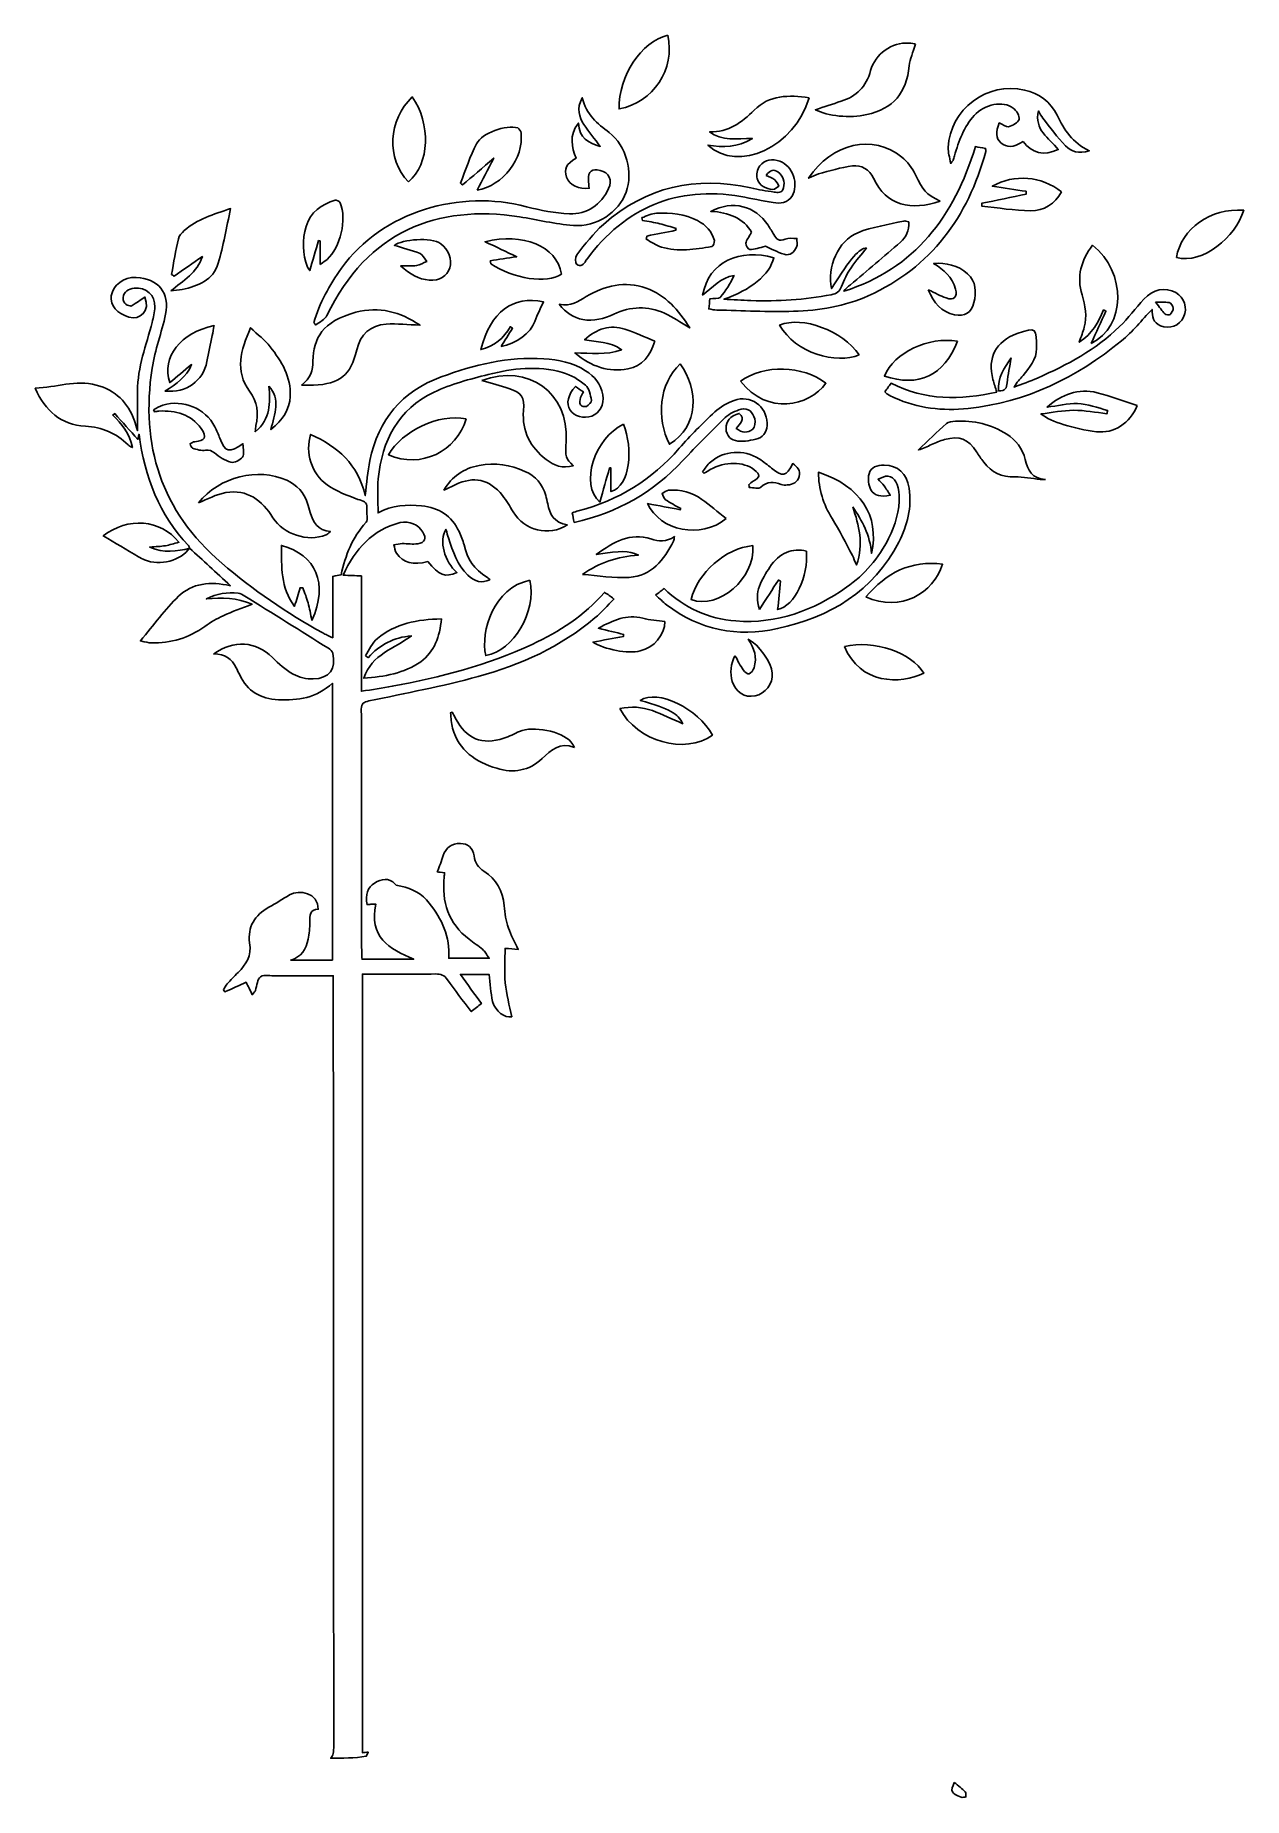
# Model space of a CAD drawing. Header units: centimetres. Extents: x -2.87 to 1.38, y -3.4 to 2.81.
import ezdxf

# ---------------------------------------------------------------- set-up
doc = ezdxf.new("R2010")
doc.units = ezdxf.units.CM
doc.header["$MEASUREMENT"] = 0
doc.layers.add('Layer 1', color=7, linetype='Continuous')

msp = doc.modelspace()

# ---------------------------------------------------------------- linework, layer by layer
at = {"layer": 'Layer 1'}
for points, knots in [([(-0.644, 2.80763), (-0.61881, 2.68661), (-0.69417, 2.57244), (-0.81601, 2.54799), (-0.81601, 2.54799), (-0.81767, 2.6657), (-0.73837, 2.78437), (-0.644, 2.80763)], [0, 0, 0, 0, 0.3333333, 0.3333333, 0.3333333, 0.3333333, 1, 1, 1, 1]), ([(0.22815, 2.7759), (0.21942, 2.74785), (0.20764, 2.72444), (0.20537, 2.70012), (0.20537, 2.70012), (0.19648, 2.60445), (0.1501, 2.54939), (0.05607, 2.52827), (0.05607, 2.52827), (-0.00293, 2.51499), (-0.08233, 2.52237), (-0.12472, 2.54536), (-0.12472, 2.54536), (-0.09413, 2.55541), (-0.06408, 2.56544), (-0.03394, 2.57513), (-0.03394, 2.57513), (0.02004, 2.59246), (0.05433, 2.62654), (0.06954, 2.68297), (0.06954, 2.68297), (0.08568, 2.74292), (0.14511, 2.78325), (0.20445, 2.78028), (0.20445, 2.78028), (0.21418, 2.77982), (0.22378, 2.77675), (0.22815, 2.7759)], [0, 0, 0, 0, 0.125, 0.125, 0.125, 0.125, 0.25, 0.25, 0.25, 0.25, 0.375, 0.375, 0.375, 0.375, 0.5, 0.5, 0.5, 0.5, 0.625, 0.625, 0.625, 0.625, 0.75, 0.75, 0.75, 0.75, 1, 1, 1, 1]), ([(0.60635, 2.43308), (0.57, 2.41138), (0.5488, 2.41072), (0.52843, 2.42927), (0.52843, 2.42927), (0.51078, 2.4453), (0.5093, 2.46621), (0.52293, 2.4987), (0.52293, 2.4987), (0.53388, 2.49378), (0.5464, 2.48298), (0.55534, 2.48542), (0.55534, 2.48542), (0.56971, 2.48928), (0.58929, 2.49984), (0.59246, 2.51143), (0.59246, 2.51143), (0.59542, 2.52233), (0.58328, 2.54273), (0.57201, 2.55112), (0.57201, 2.55112), (0.53518, 2.57853), (0.47115, 2.5653), (0.43474, 2.52535), (0.43474, 2.52535), (0.39775, 2.48484), (0.38005, 2.43465), (0.36508, 2.38322), (0.36508, 2.38322), (0.36352, 2.37795), (0.36233, 2.37261), (0.36058, 2.36737), (0.36058, 2.36737), (0.36005, 2.36576), (0.35838, 2.36457), (0.35182, 2.35655), (0.35182, 2.35655), (0.34806, 2.37859), (0.34214, 2.39544), (0.3429, 2.41198), (0.3429, 2.41198), (0.3493, 2.54729), (0.4803, 2.64563), (0.61195, 2.61484), (0.61195, 2.61484), (0.66339, 2.6028), (0.70286, 2.57285), (0.72612, 2.52655), (0.72612, 2.52655), (0.75181, 2.47541), (0.78002, 2.42823), (0.83957, 2.40085), (0.83957, 2.40085), (0.80306, 2.38828), (0.77567, 2.39836), (0.75591, 2.41855), (0.75591, 2.41855), (0.72662, 2.44847), (0.70201, 2.48306), (0.67582, 2.51597), (0.67582, 2.51597), (0.67042, 2.52274), (0.66669, 2.53087), (0.66042, 2.54132), (0.66042, 2.54132), (0.64571, 2.47488), (0.69709, 2.44591), (0.73024, 2.40532), (0.73024, 2.40532), (0.67855, 2.38064), (0.63857, 2.39339), (0.60635, 2.43308)], [0, 0, 0, 0, 0.0526316, 0.0526316, 0.0526316, 0.0526316, 0.1052632, 0.1052632, 0.1052632, 0.1052632, 0.1578947, 0.1578947, 0.1578947, 0.1578947, 0.2105263, 0.2105263, 0.2105263, 0.2105263, 0.2631579, 0.2631579, 0.2631579, 0.2631579, 0.3157895, 0.3157895, 0.3157895, 0.3157895, 0.3684211, 0.3684211, 0.3684211, 0.3684211, 0.4210526, 0.4210526, 0.4210526, 0.4210526, 0.4736842, 0.4736842, 0.4736842, 0.4736842, 0.5263158, 0.5263158, 0.5263158, 0.5263158, 0.5789474, 0.5789474, 0.5789474, 0.5789474, 0.6315789, 0.6315789, 0.6315789, 0.6315789, 0.6842105, 0.6842105, 0.6842105, 0.6842105, 0.7368421, 0.7368421, 0.7368421, 0.7368421, 0.7894737, 0.7894737, 0.7894737, 0.7894737, 0.8421053, 0.8421053, 0.8421053, 0.8421053, 0.8947368, 0.8947368, 0.8947368, 0.8947368, 1, 1, 1, 1]), ([(-1.89114, 1.79522), (-1.87053, 1.86512), (-1.83584, 1.92786), (-1.79356, 1.98723), (-1.79356, 1.98723), (-1.65, 2.18879), (-1.37409, 2.2656), (-1.14221, 2.20387), (-1.14221, 2.20387), (-1.093, 2.19075), (-1.04167, 2.18088), (-0.99097, 2.179), (-0.99097, 2.179), (-0.92771, 2.17665), (-0.88053, 2.21025), (-0.8528, 2.26756), (-0.8528, 2.26756), (-0.83833, 2.29751), (-0.85201, 2.32437), (-0.88262, 2.33172), (-0.88262, 2.33172), (-0.91204, 2.33876), (-0.92482, 2.32873), (-0.924, 2.29862), (-0.924, 2.29862), (-0.92374, 2.28875), (-0.92207, 2.27893), (-0.92101, 2.26912), (-0.92101, 2.26912), (-0.9566, 2.26372), (-0.99091, 2.28055), (-1.00081, 2.30799), (-1.00081, 2.30799), (-1.01113, 2.33659), (-1.00203, 2.35519), (-0.96739, 2.37456), (-0.96739, 2.37456), (-0.98244, 2.41417), (-0.99298, 2.45423), (-0.95943, 2.49812), (-0.95943, 2.49812), (-0.95612, 2.44536), (-0.92361, 2.42726), (-0.88209, 2.41599), (-0.88209, 2.41599), (-0.90207, 2.44261), (-0.92249, 2.46684), (-0.93953, 2.49327), (-0.93953, 2.49327), (-0.95657, 2.51975), (-0.96681, 2.54875), (-0.94548, 2.58751), (-0.94548, 2.58751), (-0.93225, 2.52711), (-0.89203, 2.4967), (-0.85071, 2.46498), (-0.85071, 2.46498), (-0.79031, 2.41862), (-0.76581, 2.32337), (-0.79118, 2.25487), (-0.79118, 2.25487), (-0.81722, 2.18452), (-0.89511, 2.13149), (-0.97697, 2.13769), (-0.97697, 2.13769), (-1.04073, 2.14253), (-1.1036, 2.15859), (-1.16707, 2.16838), (-1.16707, 2.16838), (-1.456, 2.21288), (-1.70169, 2.11853), (-1.84454, 1.82066), (-1.84454, 1.82066), (-1.85131, 1.80656), (-1.87068, 1.79843), (-1.8842, 1.78753), (-1.8842, 1.78753), (-1.88651, 1.79006), (-1.88883, 1.79266), (-1.89114, 1.79522)], [0, 0, 0, 0, 0.047619, 0.047619, 0.047619, 0.047619, 0.0952381, 0.0952381, 0.0952381, 0.0952381, 0.1428571, 0.1428571, 0.1428571, 0.1428571, 0.1904762, 0.1904762, 0.1904762, 0.1904762, 0.2380952, 0.2380952, 0.2380952, 0.2380952, 0.2857143, 0.2857143, 0.2857143, 0.2857143, 0.3333333, 0.3333333, 0.3333333, 0.3333333, 0.3809524, 0.3809524, 0.3809524, 0.3809524, 0.4285714, 0.4285714, 0.4285714, 0.4285714, 0.4761905, 0.4761905, 0.4761905, 0.4761905, 0.5238095, 0.5238095, 0.5238095, 0.5238095, 0.5714286, 0.5714286, 0.5714286, 0.5714286, 0.6190476, 0.6190476, 0.6190476, 0.6190476, 0.6666667, 0.6666667, 0.6666667, 0.6666667, 0.7142857, 0.7142857, 0.7142857, 0.7142857, 0.7619048, 0.7619048, 0.7619048, 0.7619048, 0.8095238, 0.8095238, 0.8095238, 0.8095238, 0.8571429, 0.8571429, 0.8571429, 0.8571429, 0.9047619, 0.9047619, 0.9047619, 0.9047619, 1, 1, 1, 1]), ([(-1.55773, 2.29129), (-1.63594, 2.37336), (-1.62906, 2.50976), (-1.54408, 2.59035), (-1.54408, 2.59035), (-1.47886, 2.49663), (-1.48151, 2.35514), (-1.55773, 2.29129)], [0, 0, 0, 0, 0.3333333, 0.3333333, 0.3333333, 0.3333333, 1, 1, 1, 1]), ([(-0.14698, 2.58712), (-0.19667, 2.4148), (-0.39627, 2.32172), (-0.50308, 2.42078), (-0.50308, 2.42078), (-0.44974, 2.41141), (-0.39971, 2.41218), (-0.34663, 2.44401), (-0.34663, 2.44401), (-0.40248, 2.44369), (-0.4532, 2.43467), (-0.49747, 2.46743), (-0.49747, 2.46743), (-0.4309, 2.46579), (-0.38425, 2.4995), (-0.33986, 2.54424), (-0.33986, 2.54424), (-0.28702, 2.59749), (-0.21855, 2.59818), (-0.14698, 2.58712)], [0, 0, 0, 0, 0.1666667, 0.1666667, 0.1666667, 0.1666667, 0.3333333, 0.3333333, 0.3333333, 0.3333333, 0.5, 0.5, 0.5, 0.5, 0.6666667, 0.6666667, 0.6666667, 0.6666667, 1, 1, 1, 1]), ([(-1.31559, 2.26208), (-1.29667, 2.29867), (-1.27865, 2.33349), (-1.25712, 2.37519), (-1.25712, 2.37519), (-1.29792, 2.34005), (-1.33242, 2.31037), (-1.36687, 2.28068), (-1.36687, 2.28068), (-1.36946, 2.2828), (-1.37203, 2.28491), (-1.37465, 2.28703), (-1.37465, 2.28703), (-1.35608, 2.33346), (-1.34057, 2.38143), (-1.318, 2.42588), (-1.318, 2.42588), (-1.29874, 2.46385), (-1.21405, 2.49322), (-1.17282, 2.4811), (-1.17282, 2.4811), (-1.16748, 2.47951), (-1.16181, 2.46964), (-1.16107, 2.46308), (-1.16107, 2.46308), (-1.15102, 2.37437), (-1.22476, 2.27817), (-1.31559, 2.26208)], [0, 0, 0, 0, 0.125, 0.125, 0.125, 0.125, 0.25, 0.25, 0.25, 0.25, 0.375, 0.375, 0.375, 0.375, 0.5, 0.5, 0.5, 0.5, 0.625, 0.625, 0.625, 0.625, 0.75, 0.75, 0.75, 0.75, 1, 1, 1, 1]), ([(0.31507, 2.22401), (0.21215, 2.1884), (0.12603, 2.20628), (0.07956, 2.30458), (0.07956, 2.30458), (0.06527, 2.3348), (0.03778, 2.35186), (0.00556, 2.34765), (0.00556, 2.34765), (-0.03487, 2.34236), (-0.07442, 2.32992), (-0.11408, 2.31952), (-0.11408, 2.31952), (-0.12509, 2.31666), (-0.13514, 2.31007), (-0.14842, 2.30388), (-0.14842, 2.30388), (-0.06796, 2.42929), (0.07965, 2.46046), (0.17982, 2.3787), (0.17982, 2.3787), (0.19969, 2.36251), (0.21654, 2.33954), (0.22776, 2.31631), (0.22776, 2.31631), (0.25524, 2.25941), (0.26165, 2.24999), (0.31507, 2.22401)], [0, 0, 0, 0, 0.125, 0.125, 0.125, 0.125, 0.25, 0.25, 0.25, 0.25, 0.375, 0.375, 0.375, 0.375, 0.5, 0.5, 0.5, 0.5, 0.625, 0.625, 0.625, 0.625, 0.75, 0.75, 0.75, 0.75, 1, 1, 1, 1]), ([(-0.29837, 2.31428), (-0.2863, 2.30827), (-0.2758, 2.30507), (-0.26797, 2.29862), (-0.26797, 2.29862), (-0.26136, 2.29317), (-0.25778, 2.28396), (-0.25289, 2.27642), (-0.25289, 2.27642), (-0.26003, 2.27242), (-0.26728, 2.26478), (-0.27424, 2.26507), (-0.27424, 2.26507), (-0.29996, 2.2661), (-0.32239, 2.27819), (-0.32983, 2.30285), (-0.32983, 2.30285), (-0.33375, 2.31595), (-0.32901, 2.3364), (-0.32044, 2.34751), (-0.32044, 2.34751), (-0.30306, 2.37003), (-0.27633, 2.37328), (-0.25001, 2.36413), (-0.25001, 2.36413), (-0.205, 2.34844), (-0.18175, 2.28155), (-0.20702, 2.24099), (-0.20702, 2.24099), (-0.22255, 2.21609), (-0.24822, 2.21458), (-0.27338, 2.21842), (-0.27338, 2.21842), (-0.31151, 2.22427), (-0.34924, 2.23303), (-0.38728, 2.23961), (-0.38728, 2.23961), (-0.614, 2.27874), (-0.7932, 2.2009), (-0.92978, 2.0186), (-0.92978, 2.0186), (-0.93086, 2.01714), (-0.93198, 2.01566), (-0.93288, 2.01405), (-0.93288, 2.01405), (-0.94042, 2.0005), (-0.95193, 1.98984), (-0.9654, 2.00175), (-0.9654, 2.00175), (-0.97098, 2.00667), (-0.97085, 2.02707), (-0.96529, 2.03406), (-0.96529, 2.03406), (-0.93555, 2.07134), (-0.90682, 2.1106), (-0.87131, 2.14182), (-0.87131, 2.14182), (-0.72095, 2.27414), (-0.54608, 2.31287), (-0.35167, 2.27012), (-0.35167, 2.27012), (-0.32479, 2.26422), (-0.29764, 2.25932), (-0.27042, 2.25554), (-0.27042, 2.25554), (-0.25746, 2.25374), (-0.24169, 2.25033), (-0.23706, 2.27007), (-0.23706, 2.27007), (-0.23169, 2.29301), (-0.23791, 2.3123), (-0.25659, 2.32629), (-0.25659, 2.32629), (-0.2708, 2.33701), (-0.28398, 2.33347), (-0.29837, 2.31428)], [0, 0, 0, 0, 0.05, 0.05, 0.05, 0.05, 0.1, 0.1, 0.1, 0.1, 0.15, 0.15, 0.15, 0.15, 0.2, 0.2, 0.2, 0.2, 0.25, 0.25, 0.25, 0.25, 0.3, 0.3, 0.3, 0.3, 0.35, 0.35, 0.35, 0.35, 0.4, 0.4, 0.4, 0.4, 0.45, 0.45, 0.45, 0.45, 0.5, 0.5, 0.5, 0.5, 0.55, 0.55, 0.55, 0.55, 0.6, 0.6, 0.6, 0.6, 0.65, 0.65, 0.65, 0.65, 0.7, 0.7, 0.7, 0.7, 0.75, 0.75, 0.75, 0.75, 0.8, 0.8, 0.8, 0.8, 0.85, 0.85, 0.85, 0.85, 0.9, 0.9, 0.9, 0.9, 1, 1, 1, 1]), ([(0.20391, 2.1503), (0.20703, 2.11921), (0.19407, 2.09619), (0.17483, 2.07913), (0.17483, 2.07913), (0.11712, 2.02788), (0.05762, 1.97867), (-0.00133, 1.92882), (-0.00133, 1.92882), (-0.00964, 1.92178), (-0.01879, 1.91575), (-0.02456, 1.90636), (-0.02456, 1.90636), (0.22656, 1.98566), (0.36369, 2.1697), (0.43894, 2.41547), (0.43894, 2.41547), (0.44897, 2.41375), (0.46109, 2.41161), (0.47442, 2.40928), (0.47442, 2.40928), (0.47476, 2.40497), (0.47606, 2.40124), (0.47516, 2.39811), (0.47516, 2.39811), (0.41219, 2.16782), (0.28347, 1.99012), (0.06146, 1.89037), (0.06146, 1.89037), (-0.02146, 1.85312), (-0.11147, 1.83835), (-0.20185, 1.83579), (-0.20185, 1.83579), (-0.2917, 1.8332), (-0.38177, 1.83804), (-0.47173, 1.83992), (-0.47173, 1.83992), (-0.48054, 1.84011), (-0.48932, 1.84233), (-0.50031, 1.84389), (-0.50031, 1.84389), (-0.49864, 1.85799), (-0.49732, 1.86942), (-0.49605, 1.88011), (-0.49605, 1.88011), (-0.48205, 1.88151), (-0.46573, 1.87831), (-0.46038, 1.8845), (-0.46038, 1.8845), (-0.44072, 1.90739), (-0.42469, 1.9334), (-0.41093, 1.96168), (-0.41093, 1.96168), (-0.45821, 1.95398), (-0.48726, 1.91977), (-0.52168, 1.8926), (-0.52168, 1.8926), (-0.50001, 2.01238), (-0.38923, 2.05638), (-0.27088, 2.02449), (-0.27088, 2.02449), (-0.28543, 1.96469), (-0.35335, 1.90998), (-0.44701, 1.87807), (-0.44701, 1.87807), (-0.41521, 1.87654), (-0.38343, 1.87468), (-0.3516, 1.8736), (-0.3516, 1.8736), (-0.25659, 1.87035), (-0.16226, 1.87566), (-0.06876, 1.89421), (-0.06876, 1.89421), (-0.05061, 1.89781), (-0.03995, 1.90474), (-0.03296, 1.92247), (-0.03296, 1.92247), (-0.02388, 1.94546), (-0.01285, 1.96822), (0.00085, 1.98867), (0.00085, 1.98867), (0.01792, 2.0142), (0.03858, 2.03735), (0.05498, 2.0581), (0.05498, 2.0581), (0.0295, 2.05728), (0.00196, 2.02696), (-0.06763, 1.91594), (-0.06763, 1.91594), (-0.08438, 1.99026), (-0.04498, 2.08395), (0.02442, 2.11239), (0.02442, 2.11239), (0.07543, 2.13327), (0.132, 2.14065), (0.18621, 2.15353), (0.18621, 2.15353), (0.19106, 2.15466), (0.19682, 2.15167), (0.20391, 2.1503)], [0, 0, 0, 0, 0.0384615, 0.0384615, 0.0384615, 0.0384615, 0.0769231, 0.0769231, 0.0769231, 0.0769231, 0.1153846, 0.1153846, 0.1153846, 0.1153846, 0.1538462, 0.1538462, 0.1538462, 0.1538462, 0.1923077, 0.1923077, 0.1923077, 0.1923077, 0.2307692, 0.2307692, 0.2307692, 0.2307692, 0.2692308, 0.2692308, 0.2692308, 0.2692308, 0.3076923, 0.3076923, 0.3076923, 0.3076923, 0.3461538, 0.3461538, 0.3461538, 0.3461538, 0.3846154, 0.3846154, 0.3846154, 0.3846154, 0.4230769, 0.4230769, 0.4230769, 0.4230769, 0.4615385, 0.4615385, 0.4615385, 0.4615385, 0.5, 0.5, 0.5, 0.5, 0.5384615, 0.5384615, 0.5384615, 0.5384615, 0.5769231, 0.5769231, 0.5769231, 0.5769231, 0.6153846, 0.6153846, 0.6153846, 0.6153846, 0.6538462, 0.6538462, 0.6538462, 0.6538462, 0.6923077, 0.6923077, 0.6923077, 0.6923077, 0.7307692, 0.7307692, 0.7307692, 0.7307692, 0.7692308, 0.7692308, 0.7692308, 0.7692308, 0.8076923, 0.8076923, 0.8076923, 0.8076923, 0.8461538, 0.8461538, 0.8461538, 0.8461538, 0.8846154, 0.8846154, 0.8846154, 0.8846154, 0.9230769, 0.9230769, 0.9230769, 0.9230769, 1, 1, 1, 1]), ([(0.74218, 2.25639), (0.71826, 2.21347), (0.68027, 2.18927), (0.63299, 2.18985), (0.63299, 2.18985), (0.57573, 2.19056), (0.51858, 2.19985), (0.46141, 2.20543), (0.46141, 2.20543), (0.46138, 2.2089), (0.46133, 2.21236), (0.4613, 2.21583), (0.4613, 2.21583), (0.51345, 2.22676), (0.56557, 2.23768), (0.61775, 2.24864), (0.61775, 2.24864), (0.61759, 2.25179), (0.61743, 2.25494), (0.6173, 2.25809), (0.6173, 2.25809), (0.57856, 2.26388), (0.53983, 2.26965), (0.49811, 2.27587), (0.49811, 2.27587), (0.57663, 2.32003), (0.67053, 2.31211), (0.74218, 2.25639)], [0, 0, 0, 0, 0.125, 0.125, 0.125, 0.125, 0.25, 0.25, 0.25, 0.25, 0.375, 0.375, 0.375, 0.375, 0.5, 0.5, 0.5, 0.5, 0.625, 0.625, 0.625, 0.625, 0.75, 0.75, 0.75, 0.75, 1, 1, 1, 1]), ([(-2.39477, 1.90759), (-2.34982, 1.9431), (-2.3015, 1.97199), (-2.28312, 2.02856), (-2.28312, 2.02856), (-2.31675, 2.0053), (-2.34985, 1.98242), (-2.38297, 1.9595), (-2.38297, 1.9595), (-2.38588, 1.96159), (-2.38884, 1.96365), (-2.39175, 1.96574), (-2.39175, 1.96574), (-2.38392, 2.00762), (-2.37707, 2.04972), (-2.36757, 2.09121), (-2.36757, 2.09121), (-2.36514, 2.10182), (-2.35588, 2.11222), (-2.34717, 2.11981), (-2.34717, 2.11981), (-2.30132, 2.16003), (-2.24449, 2.17688), (-2.18382, 2.19739), (-2.18382, 2.19739), (-2.19877, 2.12958), (-2.20917, 2.06618), (-2.22734, 2.00506), (-2.22734, 2.00506), (-2.2452, 1.94495), (-2.29846, 1.92494), (-2.3541, 1.91259), (-2.3541, 1.91259), (-2.36741, 1.90966), (-2.3812, 1.90918), (-2.39477, 1.90759)], [0, 0, 0, 0, 0.1, 0.1, 0.1, 0.1, 0.2, 0.2, 0.2, 0.2, 0.3, 0.3, 0.3, 0.3, 0.4, 0.4, 0.4, 0.4, 0.5, 0.5, 0.5, 0.5, 0.6, 0.6, 0.6, 0.6, 0.7, 0.7, 0.7, 0.7, 0.8, 0.8, 0.8, 0.8, 1, 1, 1, 1]), ([(-1.86814, 2.00091), (-1.86814, 2.033), (-1.86814, 2.05795), (-1.86814, 2.08296), (-1.86814, 2.08296), (-1.87018, 2.0836), (-1.87221, 2.08428), (-1.87423, 2.08494), (-1.87423, 2.08494), (-1.88442, 2.04978), (-1.89463, 2.01464), (-1.90497, 1.97887), (-1.90497, 1.97887), (-1.9068, 1.98183), (-1.91055, 1.98623), (-1.91251, 1.99131), (-1.91251, 1.99131), (-1.93074, 2.03843), (-1.93222, 2.08661), (-1.91801, 2.13469), (-1.91801, 2.13469), (-1.90301, 2.18549), (-1.86343, 2.21126), (-1.8162, 2.22695), (-1.8162, 2.22695), (-1.81146, 2.22851), (-1.80017, 2.22293), (-1.7981, 2.21803), (-1.7981, 2.21803), (-1.77352, 2.15935), (-1.7967, 2.06071), (-1.84416, 2.01832), (-1.84416, 2.01832), (-1.85002, 2.01316), (-1.85685, 2.00909), (-1.86814, 2.00091)], [0, 0, 0, 0, 0.1, 0.1, 0.1, 0.1, 0.2, 0.2, 0.2, 0.2, 0.3, 0.3, 0.3, 0.3, 0.4, 0.4, 0.4, 0.4, 0.5, 0.5, 0.5, 0.5, 0.6, 0.6, 0.6, 0.6, 0.7, 0.7, 0.7, 0.7, 0.8, 0.8, 0.8, 0.8, 1, 1, 1, 1]), ([(-0.71805, 2.10069), (-0.68424, 2.10741), (-0.6504, 2.11413), (-0.61658, 2.12082), (-0.61658, 2.12082), (-0.61605, 2.12296), (-0.61557, 2.12511), (-0.61507, 2.12725), (-0.61507, 2.12725), (-0.63417, 2.13286), (-0.65309, 2.13926), (-0.67238, 2.14389), (-0.67238, 2.14389), (-0.69257, 2.14873), (-0.71313, 2.15183), (-0.73353, 2.15566), (-0.73353, 2.15566), (-0.73411, 2.15891), (-0.73475, 2.16214), (-0.73536, 2.16537), (-0.73536, 2.16537), (-0.71816, 2.1709), (-0.70115, 2.18032), (-0.68374, 2.18117), (-0.68374, 2.18117), (-0.63392, 2.18352), (-0.58457, 2.17805), (-0.53928, 2.15479), (-0.53928, 2.15479), (-0.51049, 2.13997), (-0.48874, 2.11756), (-0.48049, 2.0855), (-0.48049, 2.0855), (-0.47882, 2.07899), (-0.48525, 2.06399), (-0.48954, 2.06333), (-0.48954, 2.06333), (-0.54849, 2.05404), (-0.60802, 2.04391), (-0.66686, 2.06158), (-0.66686, 2.06158), (-0.68586, 2.0673), (-0.70276, 2.08002), (-0.72065, 2.08955), (-0.72065, 2.08955), (-0.71977, 2.09325), (-0.7189, 2.09698), (-0.71805, 2.10069)], [0, 0, 0, 0, 0.0769231, 0.0769231, 0.0769231, 0.0769231, 0.1538462, 0.1538462, 0.1538462, 0.1538462, 0.2307692, 0.2307692, 0.2307692, 0.2307692, 0.3076923, 0.3076923, 0.3076923, 0.3076923, 0.3846154, 0.3846154, 0.3846154, 0.3846154, 0.4615385, 0.4615385, 0.4615385, 0.4615385, 0.5384615, 0.5384615, 0.5384615, 0.5384615, 0.6153846, 0.6153846, 0.6153846, 0.6153846, 0.6923077, 0.6923077, 0.6923077, 0.6923077, 0.7692308, 0.7692308, 0.7692308, 0.7692308, 0.8461538, 0.8461538, 0.8461538, 0.8461538, 1, 1, 1, 1]), ([(-0.34944, 2.11386), (-0.37706, 2.164), (-0.42982, 2.18339), (-0.49319, 2.18763), (-0.49319, 2.18763), (-0.41456, 2.22729), (-0.33791, 2.20803), (-0.29131, 2.13855), (-0.29131, 2.13855), (-0.28414, 2.12791), (-0.27755, 2.11685), (-0.27112, 2.10572), (-0.27112, 2.10572), (-0.26197, 2.08982), (-0.25204, 2.08085), (-0.23119, 2.08953), (-0.23119, 2.08953), (-0.21907, 2.09458), (-0.20373, 2.09181), (-0.18984, 2.09255), (-0.18984, 2.09255), (-0.19008, 2.08218), (-0.1873, 2.07048), (-0.19122, 2.06173), (-0.19122, 2.06173), (-0.19913, 2.04395), (-0.21416, 2.03009), (-0.23482, 2.03657), (-0.23482, 2.03657), (-0.25985, 2.04443), (-0.28342, 2.05702), (-0.30038, 2.06443), (-0.30038, 2.06443), (-0.32194, 2.05943), (-0.33861, 2.05353), (-0.35547, 2.05289), (-0.35547, 2.05289), (-0.36036, 2.05268), (-0.37095, 2.06829), (-0.36984, 2.07525), (-0.36984, 2.07525), (-0.36804, 2.08666), (-0.35888, 2.09698), (-0.34944, 2.11386)], [0, 0, 0, 0, 0.0833333, 0.0833333, 0.0833333, 0.0833333, 0.1666667, 0.1666667, 0.1666667, 0.1666667, 0.25, 0.25, 0.25, 0.25, 0.3333333, 0.3333333, 0.3333333, 0.3333333, 0.4166667, 0.4166667, 0.4166667, 0.4166667, 0.5, 0.5, 0.5, 0.5, 0.5833333, 0.5833333, 0.5833333, 0.5833333, 0.6666667, 0.6666667, 0.6666667, 0.6666667, 0.75, 0.75, 0.75, 0.75, 0.8333333, 0.8333333, 0.8333333, 0.8333333, 1, 1, 1, 1]), ([(1.14649, 2.02454), (1.16443, 2.12783), (1.26598, 2.19938), (1.38358, 2.1916), (1.38358, 2.1916), (1.35459, 2.09545), (1.23947, 2.00144), (1.14649, 2.02454)], [0, 0, 0, 0, 0.3333333, 0.3333333, 0.3333333, 0.3333333, 1, 1, 1, 1]), ([(-1.26952, 2.01366), (-1.23973, 2.01816), (-1.20991, 2.02263), (-1.17652, 2.02766), (-1.17652, 2.02766), (-1.21287, 2.04499), (-1.24783, 2.06169), (-1.28757, 2.08066), (-1.28757, 2.08066), (-1.15528, 2.11267), (-1.03505, 2.06772), (-1.0187, 1.96655), (-1.0187, 1.96655), (-1.06902, 1.93181), (-1.1893, 1.94946), (-1.26765, 2.00317), (-1.26765, 2.00317), (-1.26831, 2.00665), (-1.26892, 2.01017), (-1.26952, 2.01366)], [0, 0, 0, 0, 0.1666667, 0.1666667, 0.1666667, 0.1666667, 0.3333333, 0.3333333, 0.3333333, 0.3333333, 0.5, 0.5, 0.5, 0.5, 0.6666667, 0.6666667, 0.6666667, 0.6666667, 1, 1, 1, 1]), ([(-1.58538, 1.99623), (-1.56146, 1.99623), (-1.5449, 1.99432), (-1.52902, 1.99684), (-1.52902, 1.99684), (-1.51658, 1.99882), (-1.50505, 2.00637), (-1.49312, 2.01145), (-1.49312, 2.01145), (-1.50095, 2.02098), (-1.5069, 2.03518), (-1.51693, 2.03915), (-1.51693, 2.03915), (-1.5477, 2.05129), (-1.58001, 2.05952), (-1.60694, 2.06775), (-1.60694, 2.06775), (-1.57953, 2.08873), (-1.47817, 2.09855), (-1.44314, 2.07309), (-1.44314, 2.07309), (-1.41673, 2.05388), (-1.40224, 2.01774), (-1.41213, 1.98832), (-1.41213, 1.98832), (-1.42187, 1.95935), (-1.44856, 1.94289), (-1.48436, 1.94556), (-1.48436, 1.94556), (-1.52157, 1.94831), (-1.55202, 1.96609), (-1.58538, 1.99623)], [0, 0, 0, 0, 0.1111111, 0.1111111, 0.1111111, 0.1111111, 0.2222222, 0.2222222, 0.2222222, 0.2222222, 0.3333333, 0.3333333, 0.3333333, 0.3333333, 0.4444444, 0.4444444, 0.4444444, 0.4444444, 0.5555556, 0.5555556, 0.5555556, 0.5555556, 0.6666667, 0.6666667, 0.6666667, 0.6666667, 0.7777778, 0.7777778, 0.7777778, 0.7777778, 1, 1, 1, 1]), ([(0.84616, 1.72265), (0.86415, 1.76207), (0.88106, 1.79919), (0.89799, 1.83629), (0.89799, 1.83629), (0.89542, 1.83777), (0.89288, 1.83925), (0.89032, 1.84076), (0.89032, 1.84076), (0.87124, 1.79755), (0.85053, 1.75575), (0.80409, 1.72686), (0.80409, 1.72686), (0.81126, 1.74763), (0.81774, 1.76311), (0.82195, 1.77922), (0.82195, 1.77922), (0.83208, 1.81788), (0.82576, 1.85571), (0.8143, 1.89315), (0.8143, 1.89315), (0.79438, 1.95837), (0.81094, 2.01549), (0.85142, 2.0683), (0.85142, 2.0683), (0.97142, 1.97355), (0.96838, 1.77993), (0.84616, 1.72265)], [0, 0, 0, 0, 0.125, 0.125, 0.125, 0.125, 0.25, 0.25, 0.25, 0.25, 0.375, 0.375, 0.375, 0.375, 0.5, 0.5, 0.5, 0.5, 0.625, 0.625, 0.625, 0.625, 0.75, 0.75, 0.75, 0.75, 1, 1, 1, 1]), ([(0.27255, 1.91159), (0.29724, 1.90003), (0.31568, 1.88955), (0.33534, 1.88257), (0.33534, 1.88257), (0.36347, 1.8726), (0.37624, 1.88506), (0.36862, 1.91408), (0.36862, 1.91408), (0.35756, 1.95607), (0.32817, 1.98261), (0.29171, 2.00422), (0.29171, 2.00422), (0.33566, 2.00668), (0.37691, 1.99895), (0.41069, 1.96813), (0.41069, 1.96813), (0.44162, 1.93993), (0.44247, 1.90341), (0.43339, 1.86616), (0.43339, 1.86616), (0.42487, 1.8311), (0.40034, 1.8156), (0.36521, 1.82359), (0.36521, 1.82359), (0.3197, 1.83393), (0.29117, 1.8637), (0.27255, 1.91159)], [0, 0, 0, 0, 0.125, 0.125, 0.125, 0.125, 0.25, 0.25, 0.25, 0.25, 0.375, 0.375, 0.375, 0.375, 0.5, 0.5, 0.5, 0.5, 0.625, 0.625, 0.625, 0.625, 0.75, 0.75, 0.75, 0.75, 1, 1, 1, 1]), ([(-2.69518, 1.43137), (-2.63713, 1.42798), (-2.58622, 1.40613), (-2.54426, 1.36496), (-2.54426, 1.36496), (-2.54146, 1.36221), (-2.53746, 1.36065), (-2.52931, 1.35562), (-2.52931, 1.35562), (-2.53868, 1.40618), (-2.56733, 1.43886), (-2.59866, 1.47), (-2.59866, 1.47), (-2.59866, 1.47), (-2.59175, 1.47574), (-2.59175, 1.47574), (-2.59175, 1.47574), (-2.5646, 1.44523), (-2.53743, 1.4147), (-2.5105, 1.38441), (-2.5105, 1.38441), (-2.50971, 1.3878), (-2.50854, 1.39288), (-2.50621, 1.40275), (-2.50621, 1.40275), (-2.48547, 1.25157), (-2.43572, 1.11922), (-2.3323, 1.01093), (-2.3323, 1.01093), (-2.33005, 1.00855), (-2.32942, 1.00471), (-2.32807, 1.00148), (-2.32807, 1.00148), (-2.28174, 0.9588), (-2.23536, 0.91613), (-2.18448, 0.86929), (-2.18448, 0.86929), (-2.25579, 0.8854), (-2.31886, 0.87858), (-2.36694, 0.83233), (-2.36694, 0.83233), (-2.41457, 0.7865), (-2.45372, 0.73184), (-2.50164, 0.67511), (-2.50164, 0.67511), (-2.48219, 0.67138), (-2.47277, 0.66812), (-2.46338, 0.66802), (-2.46338, 0.66802), (-2.3943, 0.66746), (-2.33093, 0.68524), (-2.27431, 0.72625), (-2.27431, 0.72625), (-2.25431, 0.74075), (-2.23264, 0.75363), (-2.21015, 0.76382), (-2.21015, 0.76382), (-2.17784, 0.7785), (-2.14416, 0.79001), (-2.10818, 0.80401), (-2.10818, 0.80401), (-2.16165, 0.82751), (-2.21462, 0.82915), (-2.26881, 0.82311), (-2.26881, 0.82311), (-2.2333, 0.84145), (-2.19565, 0.84708), (-2.15663, 0.84301), (-2.15663, 0.84301), (-2.1489, 0.84222), (-2.1412, 0.83745), (-2.1343, 0.83317), (-2.1343, 0.83317), (-2.0359, 0.772), (-1.93758, 0.71067), (-1.8395, 0.64902), (-1.8395, 0.64902), (-1.8332, 0.64505), (-1.82574, 0.63852), (-1.82429, 0.63193), (-1.82429, 0.63193), (-1.8117, 0.57639), (-1.83543, 0.54295), (-1.89292, 0.54115), (-1.89292, 0.54115), (-1.91657, 0.54044), (-1.94314, 0.54684), (-1.96372, 0.55835), (-1.96372, 0.55835), (-1.99052, 0.57333), (-2.01439, 0.59492), (-2.03651, 0.61672), (-2.03651, 0.61672), (-2.09437, 0.67379), (-2.17237, 0.68062), (-2.24326, 0.62905), (-2.24326, 0.62905), (-2.20376, 0.62958), (-2.17939, 0.6114), (-2.16402, 0.58021), (-2.16402, 0.58021), (-2.15997, 0.57195), (-2.15569, 0.56383), (-2.1518, 0.55547), (-2.1518, 0.55547), (-2.12484, 0.49761), (-2.07788, 0.47168), (-2.0157, 0.46816), (-2.0157, 0.46816), (-1.9467, 0.46424), (-1.88206, 0.47462), (-1.82528, 0.52613), (-1.82528, 0.52613), (-1.82528, 0.52613), (-1.82528, -0.44867), (-1.82528, -0.44867), (-1.82528, -0.44867), (-1.82528, -0.44867), (-1.97226, -0.44868), (-1.97226, -0.44868), (-1.97226, -0.44868), (-1.93461, -0.43804), (-1.9176, -0.41047), (-1.91085, -0.37531), (-1.91085, -0.37531), (-1.90704, -0.35555), (-1.9045, -0.33515), (-1.90463, -0.31509), (-1.90463, -0.31509), (-1.90479, -0.29191), (-1.90661, -0.26995), (-1.875, -0.26974), (-1.875, -0.26974), (-1.87436, -0.21185), (-1.9421, -0.1991), (-1.97591, -0.21881), (-1.97591, -0.21881), (-2.00054, -0.23318), (-2.02425, -0.2491), (-2.0492, -0.26284), (-2.0492, -0.26284), (-2.09881, -0.2902), (-2.125, -0.33221), (-2.11677, -0.38778), (-2.11677, -0.38778), (-2.11, -0.43324), (-2.12817, -0.46393), (-2.15773, -0.49277), (-2.15773, -0.49277), (-2.17091, -0.50563), (-2.18382, -0.51881), (-2.19604, -0.53256), (-2.19604, -0.53256), (-2.20152, -0.5387), (-2.20501, -0.54658), (-2.2094, -0.55367), (-2.2094, -0.55367), (-2.20749, -0.55602), (-2.20556, -0.55835), (-2.20368, -0.56068), (-2.20368, -0.56068), (-2.17799, -0.54896), (-2.15235, -0.53721), (-2.12917, -0.52665), (-2.12917, -0.52665), (-2.12181, -0.54152), (-2.11557, -0.55403), (-2.10734, -0.5707), (-2.10734, -0.5707), (-2.10059, -0.5612), (-2.09776, -0.55856), (-2.0966, -0.5553), (-2.0966, -0.5553), (-2.09067, -0.53876), (-2.08991, -0.515), (-2.07834, -0.5073), (-2.07834, -0.5073), (-2.0654, -0.49867), (-2.04278, -0.50452), (-2.02439, -0.50412), (-2.02439, -0.50412), (-2.01703, -0.50396), (-2.00965, -0.50391), (-2.00227, -0.50391), (-2.00227, -0.50391), (-1.94356, -0.50388), (-1.88485, -0.50391), (-1.82241, -0.50391), (-1.82241, -0.50391), (-1.82241, -0.52071), (-1.82244, -0.53518), (-1.82241, -0.54966), (-1.82241, -0.54966), (-1.82217, -0.78916), (-1.82185, -1.02866), (-1.82175, -1.26814), (-1.82175, -1.26814), (-1.82138, -1.91661), (-1.82111, -2.5651), (-1.82072, -3.21357), (-1.82072, -3.21357), (-1.82069, -3.23725), (-1.82284, -3.25064), (-1.8312, -3.25892), (-1.8312, -3.25892), (-1.79061, -3.259), (-1.74749, -3.25842), (-1.70626, -3.25207), (-1.70626, -3.25207), (-1.7043, -3.2471), (-1.70174, -3.24244), (-1.69922, -3.2377), (-1.69922, -3.2377), (-1.70615, -3.23826), (-1.71274, -3.23881), (-1.71978, -3.23939), (-1.71978, -3.23939), (-1.71978, -3.23939), (-1.71979, -0.49805), (-1.71979, -0.49805), (-1.71979, -0.49805), (-1.63282, -0.49805), (-1.54726, -0.49855), (-1.46172, -0.49763), (-1.46172, -0.49763), (-1.44344, -0.49747), (-1.43135, -0.50213), (-1.42042, -0.51769), (-1.42042, -0.51769), (-1.39417, -0.55523), (-1.36581, -0.5913), (-1.33676, -0.63001), (-1.33676, -0.63001), (-1.32372, -0.61998), (-1.31258, -0.61141), (-1.30043, -0.60204), (-1.30043, -0.60204), (-1.32564, -0.56706), (-1.34911, -0.53454), (-1.3748, -0.49893), (-1.3748, -0.49893), (-1.3748, -0.49893), (-1.27347, -0.49892), (-1.27347, -0.49892), (-1.27347, -0.49892), (-1.26955, -0.53138), (-1.26868, -0.56377), (-1.26111, -0.59451), (-1.26111, -0.59451), (-1.25248, -0.62951), (-1.21706, -0.65293), (-1.19396, -0.64835), (-1.19396, -0.64835), (-1.20184, -0.60832), (-1.21275, -0.56871), (-1.21666, -0.52841), (-1.21666, -0.52841), (-1.22058, -0.48817), (-1.21751, -0.44718), (-1.21751, -0.4075), (-1.21751, -0.4075), (-1.20047, -0.40888), (-1.18674, -0.40999), (-1.171, -0.41126), (-1.171, -0.41126), (-1.18402, -0.38329), (-1.19743, -0.36041), (-1.2054, -0.33575), (-1.2054, -0.33575), (-1.2135, -0.31059), (-1.21884, -0.28387), (-1.22072, -0.25749), (-1.22072, -0.25749), (-1.2245, -0.20468), (-1.24792, -0.16404), (-1.29168, -0.1362), (-1.29168, -0.1362), (-1.31285, -0.12271), (-1.32332, -0.10678), (-1.32663, -0.08188), (-1.32663, -0.08188), (-1.33047, -0.05304), (-1.34923, -0.03844), (-1.37473, -0.03799), (-1.37473, -0.03799), (-1.40495, -0.03743), (-1.42683, -0.05355), (-1.43524, -0.08072), (-1.43524, -0.08072), (-1.44119, -0.09993), (-1.44889, -0.11858), (-1.45604, -0.13819), (-1.45604, -0.13819), (-1.45085, -0.13875), (-1.44136, -0.13975), (-1.43038, -0.14094), (-1.43038, -0.14094), (-1.43088, -0.14668), (-1.43115, -0.15105), (-1.43162, -0.15539), (-1.43162, -0.15539), (-1.44117, -0.2441), (-1.41659, -0.31925), (-1.34423, -0.37534), (-1.34423, -0.37534), (-1.32825, -0.38772), (-1.31102, -0.39865), (-1.29571, -0.41177), (-1.29571, -0.41177), (-1.28796, -0.41844), (-1.28314, -0.42852), (-1.2733, -0.44225), (-1.2733, -0.44225), (-1.2733, -0.44225), (-1.41568, -0.44225), (-1.41568, -0.44225), (-1.41568, -0.44225), (-1.40975, -0.36571), (-1.4405, -0.30408), (-1.48423, -0.24789), (-1.48423, -0.24789), (-1.50937, -0.21553), (-1.54405, -0.19677), (-1.5844, -0.1887), (-1.5844, -0.1887), (-1.59133, -0.1873), (-1.60004, -0.18613), (-1.60435, -0.18153), (-1.60435, -0.18153), (-1.62763, -0.15666), (-1.65229, -0.16269), (-1.67695, -0.1773), (-1.67695, -0.1773), (-1.70142, -0.1918), (-1.71058, -0.21921), (-1.7032, -0.25318), (-1.7032, -0.25318), (-1.69905, -0.25289), (-1.69465, -0.25254), (-1.69029, -0.25225), (-1.69029, -0.25225), (-1.68529, -0.25193), (-1.68026, -0.25169), (-1.67272, -0.2513), (-1.67272, -0.2513), (-1.6978, -0.36568), (-1.62586, -0.41021), (-1.53924, -0.44556), (-1.53924, -0.44556), (-1.53924, -0.44556), (-1.72066, -0.44556), (-1.72066, -0.44556), (-1.72066, -0.44556), (-1.72132, -0.43662), (-1.72233, -0.42934), (-1.72235, -0.42209), (-1.72235, -0.42209), (-1.72267, -0.13653), (-1.72264, 0.14901), (-1.72359, 0.43455), (-1.72359, 0.43455), (-1.72367, 0.4558), (-1.7142, 0.45976), (-1.69666, 0.46355), (-1.69666, 0.46355), (-1.56818, 0.49123), (-1.4384, 0.51467), (-1.31193, 0.5498), (-1.31193, 0.5498), (-1.16239, 0.59131), (-1.02094, 0.65383), (-0.90101, 0.75625), (-0.90101, 0.75625), (-0.87765, 0.7762), (-0.85712, 0.79946), (-0.83418, 0.82226), (-0.83418, 0.82226), (-0.84246, 0.8288), (-0.84662, 0.83237), (-0.85106, 0.83544), (-0.85106, 0.83544), (-0.85611, 0.83899), (-0.86151, 0.84208), (-0.86778, 0.846), (-0.86778, 0.846), (-0.93837, 0.76364), (-1.0264, 0.7077), (-1.12239, 0.66301), (-1.12239, 0.66301), (-1.27931, 0.58993), (-1.44508, 0.54633), (-1.61459, 0.51537), (-1.61459, 0.51537), (-1.64952, 0.50899), (-1.68465, 0.50397), (-1.72333, 0.49775), (-1.72333, 0.49775), (-1.72333, 0.49775), (-1.72333, 0.90378), (-1.72333, 0.90378), (-1.72333, 0.90378), (-1.74513, 0.90479), (-1.76405, 0.90566), (-1.78776, 0.90677), (-1.78776, 0.90677), (-1.74437, 0.99853), (-1.68542, 1.06727), (-1.58623, 1.09179), (-1.58623, 1.09179), (-1.55519, 1.09946), (-1.52223, 1.08364), (-1.50715, 1.05858), (-1.50715, 1.05858), (-1.49347, 1.03596), (-1.49884, 1.02088), (-1.52485, 1.01709), (-1.52485, 1.01709), (-1.5426, 1.0145), (-1.56118, 1.01804), (-1.57938, 1.01775), (-1.57938, 1.01775), (-1.58935, 1.01759), (-1.5993, 1.01524), (-1.60928, 1.01389), (-1.60928, 1.01389), (-1.60626, 1.00373), (-1.6055, 0.99201), (-1.59978, 0.9837), (-1.59978, 0.9837), (-1.57602, 0.9493), (-1.54046, 0.94057), (-1.48942, 0.95457), (-1.48942, 0.95457), (-1.44867, 0.90478), (-1.42886, 0.89737), (-1.387, 0.91621), (-1.387, 0.91621), (-1.43026, 0.95233), (-1.45145, 1.02813), (-1.42555, 1.06782), (-1.42555, 1.06782), (-1.42198, 1.05575), (-1.41949, 1.04652), (-1.41658, 1.03747), (-1.41658, 1.03747), (-1.40134, 0.99), (-1.38573, 0.94264), (-1.34853, 0.90671), (-1.34853, 0.90671), (-1.32347, 0.8825), (-1.29961, 0.87761), (-1.2714, 0.8907), (-1.2714, 0.8907), (-1.27502, 0.89411), (-1.27783, 0.89784), (-1.28153, 0.90001), (-1.28153, 0.90001), (-1.32535, 0.92591), (-1.35119, 0.96391), (-1.36175, 1.0136), (-1.36175, 1.0136), (-1.36514, 1.02958), (-1.37255, 1.04487), (-1.37942, 1.05985), (-1.37942, 1.05985), (-1.40522, 1.11623), (-1.4508, 1.14465), (-1.51121, 1.15076), (-1.51121, 1.15076), (-1.56299, 1.15597), (-1.61397, 1.15351), (-1.66448, 1.12573), (-1.66448, 1.12573), (-1.66448, 1.16888), (-1.66752, 1.20754), (-1.66392, 1.24556), (-1.66392, 1.24556), (-1.65119, 1.38074), (-1.59343, 1.49059), (-1.46747, 1.55089), (-1.46747, 1.55089), (-1.40762, 1.57957), (-1.34158, 1.5969), (-1.27678, 1.61309), (-1.27678, 1.61309), (-1.19063, 1.6346), (-1.10229, 1.64563), (-1.01495, 1.62005), (-1.01495, 1.62005), (-0.9859, 1.61153), (-0.95732, 1.59518), (-0.93404, 1.57579), (-0.93404, 1.57579), (-0.92097, 1.56489), (-0.91719, 1.54089), (-0.91332, 1.52195), (-0.91332, 1.52195), (-0.9121, 1.51608), (-0.92303, 1.50496), (-0.93081, 1.50099), (-0.93081, 1.50099), (-0.936, 1.49829), (-0.94962, 1.50181), (-0.95208, 1.50644), (-0.95208, 1.50644), (-0.95555, 1.51303), (-0.95327, 1.52345), (-0.95142, 1.53176), (-0.95142, 1.53176), (-0.94991, 1.53845), (-0.94536, 1.54449), (-0.94171, 1.55174), (-0.94171, 1.55174), (-0.95171, 1.5588), (-0.96057, 1.56505), (-0.9692, 1.57113), (-0.9692, 1.57113), (-0.99621, 1.54261), (-1.00307, 1.51136), (-0.98841, 1.48789), (-0.98841, 1.48789), (-0.97455, 1.46566), (-0.93989, 1.45625), (-0.91179, 1.46701), (-0.91179, 1.46701), (-0.88319, 1.47796), (-0.86824, 1.50627), (-0.87361, 1.54165), (-0.87361, 1.54165), (-0.87938, 1.57999), (-0.90295, 1.60634), (-0.9342, 1.62658), (-0.9342, 1.62658), (-0.97878, 1.65542), (-1.02934, 1.66502), (-1.08099, 1.66838), (-1.08099, 1.66838), (-1.20651, 1.67658), (-1.32623, 1.64745), (-1.44244, 1.60464), (-1.44244, 1.60464), (-1.58018, 1.55389), (-1.66392, 1.45372), (-1.69364, 1.31), (-1.69364, 1.31), (-1.70168, 1.27113), (-1.70409, 1.23113), (-1.70962, 1.18697), (-1.70962, 1.18697), (-1.7347, 1.29701), (-1.80704, 1.35895), (-1.90197, 1.40216), (-1.90197, 1.40216), (-1.92192, 1.33877), (-1.89948, 1.26362), (-1.84403, 1.22492), (-1.84403, 1.22492), (-1.81154, 1.20227), (-1.77294, 1.1873), (-1.73544, 1.17351), (-1.73544, 1.17351), (-1.71787, 1.16703), (-1.70178, 1.16663), (-1.70432, 1.1421), (-1.70432, 1.1421), (-1.70607, 1.12538), (-1.6985, 1.10217), (-1.70707, 1.09262), (-1.70707, 1.09262), (-1.75493, 1.03941), (-1.77999, 0.97649), (-1.79446, 0.90813), (-1.79446, 0.90813), (-1.80428, 0.90622), (-1.81295, 0.90451), (-1.82412, 0.90228), (-1.82412, 0.90228), (-1.82412, 0.90228), (-1.82412, 0.68601), (-1.82412, 0.68601), (-1.82412, 0.68601), (-1.83851, 0.6931), (-1.8492, 0.69784), (-1.85944, 0.70345), (-1.85944, 0.70345), (-1.98647, 0.77325), (-2.10487, 0.85503), (-2.21525, 0.94933), (-2.21525, 0.94933), (-2.42869, 1.13173), (-2.50153, 1.36377), (-2.46012, 1.63561), (-2.46012, 1.63561), (-2.45036, 1.69972), (-2.42628, 1.76153), (-2.41271, 1.82524), (-2.41271, 1.82524), (-2.39673, 1.90051), (-2.43935, 1.95174), (-2.51619, 1.95478), (-2.51619, 1.95478), (-2.56001, 1.95653), (-2.59808, 1.92869), (-2.60387, 1.89057), (-2.60387, 1.89057), (-2.60911, 1.85617), (-2.58376, 1.82763), (-2.54169, 1.81508), (-2.54169, 1.81508), (-2.50333, 1.8036), (-2.46538, 1.83662), (-2.48573, 1.88546), (-2.48573, 1.88546), (-2.50078, 1.87549), (-2.51454, 1.86638), (-2.53378, 1.85368), (-2.53378, 1.85368), (-2.54333, 1.85617), (-2.5641, 1.85926), (-2.56228, 1.88379), (-2.56228, 1.88379), (-2.56067, 1.90535), (-2.54297, 1.91419), (-2.52344, 1.9166), (-2.52344, 1.9166), (-2.48172, 1.92173), (-2.4483, 1.89191), (-2.4506, 1.85075), (-2.4506, 1.85075), (-2.45161, 1.83257), (-2.45547, 1.81432), (-2.46007, 1.79662), (-2.46007, 1.79662), (-2.481, 1.71669), (-2.51174, 1.63888), (-2.51145, 1.55445), (-2.51145, 1.55445), (-2.51132, 1.51061), (-2.51145, 1.46677), (-2.51145, 1.4156), (-2.51145, 1.4156), (-2.51637, 1.43137), (-2.51891, 1.44071), (-2.52217, 1.44986), (-2.52217, 1.44986), (-2.54548, 1.51511), (-2.58908, 1.55858), (-2.65719, 1.57604), (-2.65719, 1.57604), (-2.72916, 1.59446), (-2.79808, 1.56831), (-2.87171, 1.56469), (-2.87171, 1.56469), (-2.8361, 1.48471), (-2.78257, 1.43645), (-2.69518, 1.43137)], [0, 0, 0, 0, 0.0060606, 0.0060606, 0.0060606, 0.0060606, 0.0121212, 0.0121212, 0.0121212, 0.0121212, 0.0181818, 0.0181818, 0.0181818, 0.0181818, 0.0242424, 0.0242424, 0.0242424, 0.0242424, 0.030303, 0.030303, 0.030303, 0.030303, 0.0363636, 0.0363636, 0.0363636, 0.0363636, 0.0424242, 0.0424242, 0.0424242, 0.0424242, 0.0484848, 0.0484848, 0.0484848, 0.0484848, 0.0545455, 0.0545455, 0.0545455, 0.0545455, 0.0606061, 0.0606061, 0.0606061, 0.0606061, 0.0666667, 0.0666667, 0.0666667, 0.0666667, 0.0727273, 0.0727273, 0.0727273, 0.0727273, 0.0787879, 0.0787879, 0.0787879, 0.0787879, 0.0848485, 0.0848485, 0.0848485, 0.0848485, 0.0909091, 0.0909091, 0.0909091, 0.0909091, 0.0969697, 0.0969697, 0.0969697, 0.0969697, 0.1030303, 0.1030303, 0.1030303, 0.1030303, 0.1090909, 0.1090909, 0.1090909, 0.1090909, 0.1151515, 0.1151515, 0.1151515, 0.1151515, 0.1212121, 0.1212121, 0.1212121, 0.1212121, 0.1272727, 0.1272727, 0.1272727, 0.1272727, 0.1333333, 0.1333333, 0.1333333, 0.1333333, 0.1393939, 0.1393939, 0.1393939, 0.1393939, 0.1454545, 0.1454545, 0.1454545, 0.1454545, 0.1515152, 0.1515152, 0.1515152, 0.1515152, 0.1575758, 0.1575758, 0.1575758, 0.1575758, 0.1636364, 0.1636364, 0.1636364, 0.1636364, 0.169697, 0.169697, 0.169697, 0.169697, 0.1757576, 0.1757576, 0.1757576, 0.1757576, 0.1818182, 0.1818182, 0.1818182, 0.1818182, 0.1878788, 0.1878788, 0.1878788, 0.1878788, 0.1939394, 0.1939394, 0.1939394, 0.1939394, 0.2, 0.2, 0.2, 0.2, 0.2060606, 0.2060606, 0.2060606, 0.2060606, 0.2121212, 0.2121212, 0.2121212, 0.2121212, 0.2181818, 0.2181818, 0.2181818, 0.2181818, 0.2242424, 0.2242424, 0.2242424, 0.2242424, 0.230303, 0.230303, 0.230303, 0.230303, 0.2363636, 0.2363636, 0.2363636, 0.2363636, 0.2424242, 0.2424242, 0.2424242, 0.2424242, 0.2484848, 0.2484848, 0.2484848, 0.2484848, 0.2545455, 0.2545455, 0.2545455, 0.2545455, 0.2606061, 0.2606061, 0.2606061, 0.2606061, 0.2666667, 0.2666667, 0.2666667, 0.2666667, 0.2727273, 0.2727273, 0.2727273, 0.2727273, 0.2787879, 0.2787879, 0.2787879, 0.2787879, 0.2848485, 0.2848485, 0.2848485, 0.2848485, 0.2909091, 0.2909091, 0.2909091, 0.2909091, 0.2969697, 0.2969697, 0.2969697, 0.2969697, 0.3030303, 0.3030303, 0.3030303, 0.3030303, 0.3090909, 0.3090909, 0.3090909, 0.3090909, 0.3151515, 0.3151515, 0.3151515, 0.3151515, 0.3212121, 0.3212121, 0.3212121, 0.3212121, 0.3272727, 0.3272727, 0.3272727, 0.3272727, 0.3333333, 0.3333333, 0.3333333, 0.3333333, 0.3393939, 0.3393939, 0.3393939, 0.3393939, 0.3454545, 0.3454545, 0.3454545, 0.3454545, 0.3515152, 0.3515152, 0.3515152, 0.3515152, 0.3575758, 0.3575758, 0.3575758, 0.3575758, 0.3636364, 0.3636364, 0.3636364, 0.3636364, 0.369697, 0.369697, 0.369697, 0.369697, 0.3757576, 0.3757576, 0.3757576, 0.3757576, 0.3818182, 0.3818182, 0.3818182, 0.3818182, 0.3878788, 0.3878788, 0.3878788, 0.3878788, 0.3939394, 0.3939394, 0.3939394, 0.3939394, 0.4, 0.4, 0.4, 0.4, 0.4060606, 0.4060606, 0.4060606, 0.4060606, 0.4121212, 0.4121212, 0.4121212, 0.4121212, 0.4181818, 0.4181818, 0.4181818, 0.4181818, 0.4242424, 0.4242424, 0.4242424, 0.4242424, 0.430303, 0.430303, 0.430303, 0.430303, 0.4363636, 0.4363636, 0.4363636, 0.4363636, 0.4424242, 0.4424242, 0.4424242, 0.4424242, 0.4484848, 0.4484848, 0.4484848, 0.4484848, 0.4545455, 0.4545455, 0.4545455, 0.4545455, 0.4606061, 0.4606061, 0.4606061, 0.4606061, 0.4666667, 0.4666667, 0.4666667, 0.4666667, 0.4727273, 0.4727273, 0.4727273, 0.4727273, 0.4787879, 0.4787879, 0.4787879, 0.4787879, 0.4848485, 0.4848485, 0.4848485, 0.4848485, 0.4909091, 0.4909091, 0.4909091, 0.4909091, 0.4969697, 0.4969697, 0.4969697, 0.4969697, 0.5030303, 0.5030303, 0.5030303, 0.5030303, 0.5090909, 0.5090909, 0.5090909, 0.5090909, 0.5151515, 0.5151515, 0.5151515, 0.5151515, 0.5212121, 0.5212121, 0.5212121, 0.5212121, 0.5272727, 0.5272727, 0.5272727, 0.5272727, 0.5333333, 0.5333333, 0.5333333, 0.5333333, 0.5393939, 0.5393939, 0.5393939, 0.5393939, 0.5454545, 0.5454545, 0.5454545, 0.5454545, 0.5515152, 0.5515152, 0.5515152, 0.5515152, 0.5575758, 0.5575758, 0.5575758, 0.5575758, 0.5636364, 0.5636364, 0.5636364, 0.5636364, 0.569697, 0.569697, 0.569697, 0.569697, 0.5757576, 0.5757576, 0.5757576, 0.5757576, 0.5818182, 0.5818182, 0.5818182, 0.5818182, 0.5878788, 0.5878788, 0.5878788, 0.5878788, 0.5939394, 0.5939394, 0.5939394, 0.5939394, 0.6, 0.6, 0.6, 0.6, 0.6060606, 0.6060606, 0.6060606, 0.6060606, 0.6121212, 0.6121212, 0.6121212, 0.6121212, 0.6181818, 0.6181818, 0.6181818, 0.6181818, 0.6242424, 0.6242424, 0.6242424, 0.6242424, 0.630303, 0.630303, 0.630303, 0.630303, 0.6363636, 0.6363636, 0.6363636, 0.6363636, 0.6424242, 0.6424242, 0.6424242, 0.6424242, 0.6484848, 0.6484848, 0.6484848, 0.6484848, 0.6545455, 0.6545455, 0.6545455, 0.6545455, 0.6606061, 0.6606061, 0.6606061, 0.6606061, 0.6666667, 0.6666667, 0.6666667, 0.6666667, 0.6727273, 0.6727273, 0.6727273, 0.6727273, 0.6787879, 0.6787879, 0.6787879, 0.6787879, 0.6848485, 0.6848485, 0.6848485, 0.6848485, 0.6909091, 0.6909091, 0.6909091, 0.6909091, 0.6969697, 0.6969697, 0.6969697, 0.6969697, 0.7030303, 0.7030303, 0.7030303, 0.7030303, 0.7090909, 0.7090909, 0.7090909, 0.7090909, 0.7151515, 0.7151515, 0.7151515, 0.7151515, 0.7212121, 0.7212121, 0.7212121, 0.7212121, 0.7272727, 0.7272727, 0.7272727, 0.7272727, 0.7333333, 0.7333333, 0.7333333, 0.7333333, 0.7393939, 0.7393939, 0.7393939, 0.7393939, 0.7454545, 0.7454545, 0.7454545, 0.7454545, 0.7515152, 0.7515152, 0.7515152, 0.7515152, 0.7575758, 0.7575758, 0.7575758, 0.7575758, 0.7636364, 0.7636364, 0.7636364, 0.7636364, 0.769697, 0.769697, 0.769697, 0.769697, 0.7757576, 0.7757576, 0.7757576, 0.7757576, 0.7818182, 0.7818182, 0.7818182, 0.7818182, 0.7878788, 0.7878788, 0.7878788, 0.7878788, 0.7939394, 0.7939394, 0.7939394, 0.7939394, 0.8, 0.8, 0.8, 0.8, 0.8060606, 0.8060606, 0.8060606, 0.8060606, 0.8121212, 0.8121212, 0.8121212, 0.8121212, 0.8181818, 0.8181818, 0.8181818, 0.8181818, 0.8242424, 0.8242424, 0.8242424, 0.8242424, 0.830303, 0.830303, 0.830303, 0.830303, 0.8363636, 0.8363636, 0.8363636, 0.8363636, 0.8424242, 0.8424242, 0.8424242, 0.8424242, 0.8484848, 0.8484848, 0.8484848, 0.8484848, 0.8545455, 0.8545455, 0.8545455, 0.8545455, 0.8606061, 0.8606061, 0.8606061, 0.8606061, 0.8666667, 0.8666667, 0.8666667, 0.8666667, 0.8727273, 0.8727273, 0.8727273, 0.8727273, 0.8787879, 0.8787879, 0.8787879, 0.8787879, 0.8848485, 0.8848485, 0.8848485, 0.8848485, 0.8909091, 0.8909091, 0.8909091, 0.8909091, 0.8969697, 0.8969697, 0.8969697, 0.8969697, 0.9030303, 0.9030303, 0.9030303, 0.9030303, 0.9090909, 0.9090909, 0.9090909, 0.9090909, 0.9151515, 0.9151515, 0.9151515, 0.9151515, 0.9212121, 0.9212121, 0.9212121, 0.9212121, 0.9272727, 0.9272727, 0.9272727, 0.9272727, 0.9333333, 0.9333333, 0.9333333, 0.9333333, 0.9393939, 0.9393939, 0.9393939, 0.9393939, 0.9454545, 0.9454545, 0.9454545, 0.9454545, 0.9515152, 0.9515152, 0.9515152, 0.9515152, 0.9575758, 0.9575758, 0.9575758, 0.9575758, 0.9636364, 0.9636364, 0.9636364, 0.9636364, 0.969697, 0.969697, 0.969697, 0.969697, 0.9757576, 0.9757576, 0.9757576, 0.9757576, 0.9818182, 0.9818182, 0.9818182, 0.9818182, 0.9878788, 0.9878788, 0.9878788, 0.9878788, 1, 1, 1, 1]), ([(-1.02698, 1.86031), (-0.98549, 1.85076), (-0.95943, 1.87087), (-0.93186, 1.88735), (-0.93186, 1.88735), (-0.86579, 1.92685), (-0.79544, 1.94381), (-0.72083, 1.91725), (-0.72083, 1.91725), (-0.65217, 1.8928), (-0.60685, 1.84094), (-0.567, 1.77705), (-0.567, 1.77705), (-0.59954, 1.79626), (-0.62629, 1.81544), (-0.65574, 1.82862), (-0.65574, 1.82862), (-0.71503, 1.85518), (-0.77538, 1.85378), (-0.83447, 1.82579), (-0.83447, 1.82579), (-0.86924, 1.80928), (-0.90517, 1.79981), (-0.94385, 1.80693), (-0.94385, 1.80693), (-0.97576, 1.81279), (-1.00179, 1.82861), (-1.02698, 1.86031)], [0, 0, 0, 0, 0.125, 0.125, 0.125, 0.125, 0.25, 0.25, 0.25, 0.25, 0.375, 0.375, 0.375, 0.375, 0.5, 0.5, 0.5, 0.5, 0.625, 0.625, 0.625, 0.625, 0.75, 0.75, 0.75, 0.75, 1, 1, 1, 1]), ([(-1.23148, 1.71204), (-1.21899, 1.73173), (-1.20494, 1.754), (-1.19087, 1.77625), (-1.19087, 1.77625), (-1.19344, 1.77818), (-1.196, 1.78014), (-1.19857, 1.78212), (-1.19857, 1.78212), (-1.22169, 1.7404), (-1.25567, 1.71357), (-1.30279, 1.70087), (-1.30279, 1.70087), (-1.26781, 1.83536), (-1.19079, 1.89134), (-1.08192, 1.86896), (-1.08192, 1.86896), (-1.09192, 1.84673), (-1.10422, 1.82422), (-1.11237, 1.80025), (-1.11237, 1.80025), (-1.1262, 1.75972), (-1.18036, 1.71942), (-1.23148, 1.71204)], [0, 0, 0, 0, 0.1428571, 0.1428571, 0.1428571, 0.1428571, 0.2857143, 0.2857143, 0.2857143, 0.2857143, 0.4285714, 0.4285714, 0.4285714, 0.4285714, 0.5714286, 0.5714286, 0.5714286, 0.5714286, 0.7142857, 0.7142857, 0.7142857, 0.7142857, 1, 1, 1, 1]), ([(0.11941, 1.55175), (0.12684, 1.56191), (0.1338, 1.57136), (0.14171, 1.58218), (0.14171, 1.58218), (0.26143, 1.52172), (0.38539, 1.52151), (0.51398, 1.55151), (0.51398, 1.55151), (0.50901, 1.5677), (0.50427, 1.58138), (0.50064, 1.59538), (0.50064, 1.59538), (0.48066, 1.67269), (0.50892, 1.72929), (0.58581, 1.75715), (0.58581, 1.75715), (0.65473, 1.78213), (0.6542, 1.77591), (0.65413, 1.70437), (0.65413, 1.70437), (0.65408, 1.66616), (0.62897, 1.63812), (0.60635, 1.61015), (0.60635, 1.61015), (0.59598, 1.59737), (0.58415, 1.58576), (0.57516, 1.5689), (0.57516, 1.5689), (0.60268, 1.57938), (0.63078, 1.58859), (0.6576, 1.60057), (0.6576, 1.60057), (0.76222, 1.6473), (0.8631, 1.70066), (0.94594, 1.78165), (0.94594, 1.78165), (0.97676, 1.81181), (1.00304, 1.84655), (1.03201, 1.87867), (1.03201, 1.87867), (1.06347, 1.91357), (1.10715, 1.92206), (1.14417, 1.90132), (1.14417, 1.90132), (1.17465, 1.88428), (1.18672, 1.84692), (1.1719, 1.81544), (1.1719, 1.81544), (1.15724, 1.78432), (1.12261, 1.77155), (1.09041, 1.7847), (1.09041, 1.7847), (1.06451, 1.79528), (1.06088, 1.81743), (1.06062, 1.84238), (1.06062, 1.84238), (1.02419, 1.80439), (0.99209, 1.76359), (0.95293, 1.73144), (0.95293, 1.73144), (0.79542, 1.60209), (0.6176, 1.51538), (0.41286, 1.49363), (0.41286, 1.49363), (0.32412, 1.48424), (0.23622, 1.49413), (0.15328, 1.53123), (0.15328, 1.53123), (0.14489, 1.53499), (0.13672, 1.53927), (0.12865, 1.54372), (0.12865, 1.54372), (0.12568, 1.54538), (0.12335, 1.54829), (0.11941, 1.55175)], [0, 0, 0, 0, 0.05, 0.05, 0.05, 0.05, 0.1, 0.1, 0.1, 0.1, 0.15, 0.15, 0.15, 0.15, 0.2, 0.2, 0.2, 0.2, 0.25, 0.25, 0.25, 0.25, 0.3, 0.3, 0.3, 0.3, 0.35, 0.35, 0.35, 0.35, 0.4, 0.4, 0.4, 0.4, 0.45, 0.45, 0.45, 0.45, 0.5, 0.5, 0.5, 0.5, 0.55, 0.55, 0.55, 0.55, 0.6, 0.6, 0.6, 0.6, 0.65, 0.65, 0.65, 0.65, 0.7, 0.7, 0.7, 0.7, 0.75, 0.75, 0.75, 0.75, 0.8, 0.8, 0.8, 0.8, 0.85, 0.85, 0.85, 0.85, 0.9, 0.9, 0.9, 0.9, 1, 1, 1, 1]), ([(1.07318, 1.86727), (1.08763, 1.84878), (1.09559, 1.83663), (1.1057, 1.8266), (1.1057, 1.8266), (1.10943, 1.82292), (1.12102, 1.82123), (1.12398, 1.82401), (1.12398, 1.82401), (1.12988, 1.82954), (1.13575, 1.83909), (1.13515, 1.84647), (1.13515, 1.84647), (1.13454, 1.85375), (1.12687, 1.8651), (1.1206, 1.86634), (1.1206, 1.86634), (1.10588, 1.86928), (1.09016, 1.86727), (1.07318, 1.86727)], [0, 0, 0, 0, 0.1666667, 0.1666667, 0.1666667, 0.1666667, 0.3333333, 0.3333333, 0.3333333, 0.3333333, 0.5, 0.5, 0.5, 0.5, 0.6666667, 0.6666667, 0.6666667, 0.6666667, 1, 1, 1, 1]), ([(-1.93469, 1.57541), (-1.90064, 1.5997), (-1.89484, 1.62954), (-1.89389, 1.65976), (-1.89389, 1.65976), (-1.8913, 1.74189), (-1.86235, 1.79922), (-1.74239, 1.83208), (-1.74239, 1.83208), (-1.66087, 1.85441), (-1.58745, 1.83393), (-1.51694, 1.78676), (-1.51694, 1.78676), (-1.55885, 1.78832), (-1.59764, 1.79303), (-1.63592, 1.79038), (-1.63592, 1.79038), (-1.69246, 1.78649), (-1.72675, 1.75395), (-1.73961, 1.69995), (-1.73961, 1.69995), (-1.76099, 1.61034), (-1.79832, 1.5798), (-1.89209, 1.57546), (-1.89209, 1.57546), (-1.90354, 1.57493), (-1.91505, 1.57541), (-1.93469, 1.57541)], [0, 0, 0, 0, 0.125, 0.125, 0.125, 0.125, 0.25, 0.25, 0.25, 0.25, 0.375, 0.375, 0.375, 0.375, 0.5, 0.5, 0.5, 0.5, 0.625, 0.625, 0.625, 0.625, 0.75, 0.75, 0.75, 0.75, 1, 1, 1, 1]), ([(0.02963, 1.68254), (-0.05133, 1.64833), (-0.19418, 1.68738), (-0.2507, 1.78718), (-0.2507, 1.78718), (-0.16986, 1.81999), (-0.03029, 1.76789), (0.02963, 1.68254)], [0, 0, 0, 0, 0.3333333, 0.3333333, 0.3333333, 0.3333333, 1, 1, 1, 1]), ([(-2.41506, 1.55459), (-2.37429, 1.57957), (-2.34018, 1.60346), (-2.32134, 1.64833), (-2.32134, 1.64833), (-2.34886, 1.6256), (-2.37291, 1.60573), (-2.39831, 1.58475), (-2.39831, 1.58475), (-2.42781, 1.67513), (-2.36066, 1.76017), (-2.24181, 1.78528), (-2.24181, 1.78528), (-2.24424, 1.77271), (-2.24633, 1.76157), (-2.24858, 1.75049), (-2.24858, 1.75049), (-2.25469, 1.71993), (-2.26091, 1.68934), (-2.26713, 1.65879), (-2.26713, 1.65879), (-2.28113, 1.58993), (-2.33826, 1.548), (-2.41506, 1.55459)], [0, 0, 0, 0, 0.1428571, 0.1428571, 0.1428571, 0.1428571, 0.2857143, 0.2857143, 0.2857143, 0.2857143, 0.4285714, 0.4285714, 0.4285714, 0.4285714, 0.5714286, 0.5714286, 0.5714286, 0.5714286, 0.7142857, 0.7142857, 0.7142857, 0.7142857, 1, 1, 1, 1]), ([(-2.04891, 1.57205), (-2.04423, 1.51395), (-2.04182, 1.45751), (-2.09693, 1.41161), (-2.09693, 1.41161), (-2.09579, 1.42209), (-2.09582, 1.42772), (-2.09452, 1.43309), (-2.09452, 1.43309), (-2.08383, 1.47677), (-2.09079, 1.51829), (-2.1168, 1.55403), (-2.1168, 1.55403), (-2.16977, 1.62684), (-2.14858, 1.69751), (-2.1137, 1.77763), (-2.1137, 1.77763), (-2.08804, 1.75329), (-2.06298, 1.73464), (-2.04446, 1.71088), (-2.04446, 1.71088), (-2.00456, 1.65976), (-1.97035, 1.60502), (-1.9739, 1.53596), (-1.9739, 1.53596), (-1.97631, 1.48886), (-2.00012, 1.45373), (-2.04208, 1.41899), (-2.04208, 1.41899), (-2.02732, 1.47585), (-2.00771, 1.52612), (-2.04891, 1.57205)], [0, 0, 0, 0, 0.1111111, 0.1111111, 0.1111111, 0.1111111, 0.2222222, 0.2222222, 0.2222222, 0.2222222, 0.3333333, 0.3333333, 0.3333333, 0.3333333, 0.4444444, 0.4444444, 0.4444444, 0.4444444, 0.5555556, 0.5555556, 0.5555556, 0.5555556, 0.6666667, 0.6666667, 0.6666667, 0.6666667, 0.7777778, 0.7777778, 0.7777778, 0.7777778, 1, 1, 1, 1]), ([(-0.69003, 1.73069), (-0.70657, 1.6797), (-0.73369, 1.64253), (-0.78509, 1.63303), (-0.78509, 1.63303), (-0.85288, 1.62052), (-0.91291, 1.64009), (-0.97146, 1.68915), (-0.97146, 1.68915), (-0.9142, 1.68926), (-0.86317, 1.67944), (-0.80713, 1.70047), (-0.80713, 1.70047), (-0.84867, 1.7309), (-0.8936, 1.72518), (-0.93762, 1.73561), (-0.93762, 1.73561), (-0.89388, 1.77474), (-0.84774, 1.78929), (-0.79517, 1.77241), (-0.79517, 1.77241), (-0.76041, 1.7612), (-0.72708, 1.74559), (-0.69003, 1.73069)], [0, 0, 0, 0, 0.1428571, 0.1428571, 0.1428571, 0.1428571, 0.2857143, 0.2857143, 0.2857143, 0.2857143, 0.4285714, 0.4285714, 0.4285714, 0.4285714, 0.5714286, 0.5714286, 0.5714286, 0.5714286, 0.7142857, 0.7142857, 0.7142857, 0.7142857, 1, 1, 1, 1]), ([(0.37547, 1.72998), (0.32927, 1.60877), (0.23762, 1.56731), (0.11816, 1.60758), (0.11816, 1.60758), (0.15311, 1.69061), (0.27263, 1.74821), (0.37547, 1.72998)], [0, 0, 0, 0, 0.3333333, 0.3333333, 0.3333333, 0.3333333, 1, 1, 1, 1]), ([(-1.29953, 1.59194), (-1.13506, 1.65293), (-0.99248, 1.54842), (-1.00224, 1.37855), (-1.00224, 1.37855), (-1.00557, 1.32079), (-1.00478, 1.31788), (-0.97724, 1.2919), (-0.97724, 1.2919), (-1.0146, 1.2814), (-1.04614, 1.29238), (-1.07294, 1.31375), (-1.07294, 1.31375), (-1.12774, 1.35749), (-1.15898, 1.41321), (-1.15234, 1.48623), (-1.15234, 1.48623), (-1.14803, 1.53378), (-1.15837, 1.54886), (-1.20385, 1.56365), (-1.20385, 1.56365), (-1.23418, 1.57348), (-1.26497, 1.58178), (-1.29953, 1.59194)], [0, 0, 0, 0, 0.1428571, 0.1428571, 0.1428571, 0.1428571, 0.2857143, 0.2857143, 0.2857143, 0.2857143, 0.4285714, 0.4285714, 0.4285714, 0.4285714, 0.5714286, 0.5714286, 0.5714286, 0.5714286, 0.7142857, 0.7142857, 0.7142857, 0.7142857, 1, 1, 1, 1]), ([(-0.60103, 1.65116), (-0.53618, 1.55959), (-0.53258, 1.4333), (-0.63889, 1.36769), (-0.63889, 1.36769), (-0.68511, 1.46074), (-0.67535, 1.57914), (-0.60103, 1.65116)], [0, 0, 0, 0, 0.3333333, 0.3333333, 0.3333333, 0.3333333, 1, 1, 1, 1]), ([(-0.38881, 1.58933), (-0.30446, 1.64928), (-0.17026, 1.64569), (-0.08774, 1.58232), (-0.08774, 1.58232), (-0.1488, 1.49992), (-0.2917, 1.46844), (-0.38881, 1.58933)], [0, 0, 0, 0, 0.3333333, 0.3333333, 0.3333333, 0.3333333, 1, 1, 1, 1]), ([(0.5642, 1.67127), (0.54002, 1.63653), (0.51557, 1.60192), (0.52038, 1.55557), (0.52038, 1.55557), (0.54369, 1.55438), (0.5489, 1.56586), (0.55075, 1.58404), (0.55075, 1.58404), (0.55369, 1.6129), (0.55949, 1.6415), (0.5642, 1.67127)], [0, 0, 0, 0, 0.25, 0.25, 0.25, 0.25, 0.5, 0.5, 0.5, 0.5, 1, 1, 1, 1]), ([(1.00809, 1.50426), (0.98433, 1.44071), (0.92472, 1.40404), (0.86487, 1.41179), (0.86487, 1.41179), (0.78597, 1.42206), (0.70522, 1.44518), (0.66963, 1.47452), (0.66963, 1.47452), (0.70805, 1.47904), (0.74647, 1.48703), (0.78491, 1.48714), (0.78491, 1.48714), (0.82378, 1.48725), (0.86264, 1.47952), (0.90154, 1.47521), (0.90154, 1.47521), (0.90239, 1.47913), (0.90323, 1.48302), (0.90413, 1.4869), (0.90413, 1.4869), (0.86889, 1.49547), (0.83388, 1.5095), (0.79835, 1.51108), (0.79835, 1.51108), (0.76311, 1.51267), (0.72731, 1.50166), (0.69127, 1.49857), (0.69127, 1.49857), (0.7426, 1.54246), (0.8003, 1.56641), (0.86801, 1.54884), (0.86801, 1.54884), (0.91477, 1.53673), (0.96025, 1.51969), (1.00809, 1.50426)], [0, 0, 0, 0, 0.1, 0.1, 0.1, 0.1, 0.2, 0.2, 0.2, 0.2, 0.3, 0.3, 0.3, 0.3, 0.4, 0.4, 0.4, 0.4, 0.5, 0.5, 0.5, 0.5, 0.6, 0.6, 0.6, 0.6, 0.7, 0.7, 0.7, 0.7, 0.8, 0.8, 0.8, 0.8, 1, 1, 1, 1]), ([(-2.45504, 1.48892), (-2.44403, 1.49432), (-2.43353, 1.50125), (-2.42197, 1.50487), (-2.42197, 1.50487), (-2.35101, 1.52696), (-2.2733, 1.49468), (-2.23901, 1.42907), (-2.23901, 1.42907), (-2.23221, 1.41608), (-2.22705, 1.40219), (-2.22173, 1.38851), (-2.22173, 1.38851), (-2.20271, 1.33959), (-2.18821, 1.33504), (-2.14021, 1.36938), (-2.14021, 1.36938), (-2.14021, 1.35062), (-2.13463, 1.33176), (-2.14169, 1.32236), (-2.14169, 1.32236), (-2.14984, 1.31143), (-2.17106, 1.30119), (-2.1831, 1.30429), (-2.1831, 1.30429), (-2.204, 1.30963), (-2.22345, 1.3239), (-2.2411, 1.33755), (-2.2411, 1.33755), (-2.25137, 1.34546), (-2.2579, 1.34874), (-2.27179, 1.34623), (-2.27179, 1.34623), (-2.28653, 1.34356), (-2.3032, 1.3493), (-2.31841, 1.35351), (-2.31841, 1.35351), (-2.32222, 1.35459), (-2.3237, 1.36396), (-2.32627, 1.36952), (-2.32627, 1.36952), (-2.32082, 1.37193), (-2.31553, 1.37613), (-2.30997, 1.37651), (-2.30997, 1.37651), (-2.27367, 1.37873), (-2.26586, 1.39207), (-2.2879, 1.42297), (-2.2879, 1.42297), (-2.32394, 1.47356), (-2.37736, 1.48666), (-2.43617, 1.48446), (-2.43617, 1.48446), (-2.44149, 1.48425), (-2.44675, 1.48271), (-2.45207, 1.48176), (-2.45207, 1.48176), (-2.45303, 1.48415), (-2.45404, 1.48656), (-2.45504, 1.48892)], [0, 0, 0, 0, 0.0625, 0.0625, 0.0625, 0.0625, 0.125, 0.125, 0.125, 0.125, 0.1875, 0.1875, 0.1875, 0.1875, 0.25, 0.25, 0.25, 0.25, 0.3125, 0.3125, 0.3125, 0.3125, 0.375, 0.375, 0.375, 0.375, 0.4375, 0.4375, 0.4375, 0.4375, 0.5, 0.5, 0.5, 0.5, 0.5625, 0.5625, 0.5625, 0.5625, 0.625, 0.625, 0.625, 0.625, 0.6875, 0.6875, 0.6875, 0.6875, 0.75, 0.75, 0.75, 0.75, 0.8125, 0.8125, 0.8125, 0.8125, 0.875, 0.875, 0.875, 0.875, 1, 1, 1, 1]), ([(-0.97398, 1.09209), (-0.97673, 1.10519), (-0.97872, 1.11471), (-0.98102, 1.1258), (-0.98102, 1.1258), (-0.97276, 1.12874), (-0.96626, 1.13165), (-0.95946, 1.13339), (-0.95946, 1.13339), (-0.8182, 1.16996), (-0.70004, 1.24306), (-0.60399, 1.35336), (-0.60399, 1.35336), (-0.56486, 1.39834), (-0.52237, 1.4407), (-0.47866, 1.48126), (-0.47866, 1.48126), (-0.45964, 1.49888), (-0.43506, 1.51259), (-0.41064, 1.52185), (-0.41064, 1.52185), (-0.3545, 1.54318), (-0.29623, 1.50209), (-0.29459, 1.44189), (-0.29459, 1.44189), (-0.29395, 1.41821), (-0.30359, 1.39596), (-0.32626, 1.38834), (-0.32626, 1.38834), (-0.34886, 1.38072), (-0.37447, 1.37678), (-0.39807, 1.37892), (-0.39807, 1.37892), (-0.42067, 1.38098), (-0.43858, 1.39646), (-0.43948, 1.42318), (-0.43948, 1.42318), (-0.44038, 1.44929), (-0.42487, 1.46689), (-0.39305, 1.47607), (-0.39305, 1.47607), (-0.36924, 1.45488), (-0.3912, 1.44051), (-0.40329, 1.42358), (-0.40329, 1.42358), (-0.38342, 1.40649), (-0.36252, 1.40662), (-0.34545, 1.42104), (-0.34545, 1.42104), (-0.33796, 1.42736), (-0.335, 1.44602), (-0.33823, 1.4566), (-0.33823, 1.4566), (-0.34492, 1.47859), (-0.35974, 1.4984), (-0.38662, 1.49057), (-0.38662, 1.49057), (-0.40641, 1.4848), (-0.42752, 1.47549), (-0.44213, 1.46152), (-0.44213, 1.46152), (-0.49319, 1.4126), (-0.54272, 1.36201), (-0.59091, 1.31028), (-0.59091, 1.31028), (-0.69495, 1.19854), (-0.82113, 1.1266), (-0.97398, 1.09209)], [0, 0, 0, 0, 0.0555556, 0.0555556, 0.0555556, 0.0555556, 0.1111111, 0.1111111, 0.1111111, 0.1111111, 0.1666667, 0.1666667, 0.1666667, 0.1666667, 0.2222222, 0.2222222, 0.2222222, 0.2222222, 0.2777778, 0.2777778, 0.2777778, 0.2777778, 0.3333333, 0.3333333, 0.3333333, 0.3333333, 0.3888889, 0.3888889, 0.3888889, 0.3888889, 0.4444444, 0.4444444, 0.4444444, 0.4444444, 0.5, 0.5, 0.5, 0.5, 0.5555556, 0.5555556, 0.5555556, 0.5555556, 0.6111111, 0.6111111, 0.6111111, 0.6111111, 0.6666667, 0.6666667, 0.6666667, 0.6666667, 0.7222222, 0.7222222, 0.7222222, 0.7222222, 0.7777778, 0.7777778, 0.7777778, 0.7777778, 0.8333333, 0.8333333, 0.8333333, 0.8333333, 0.8888889, 0.8888889, 0.8888889, 0.8888889, 1, 1, 1, 1]), ([(-1.35432, 1.45695), (-1.38827, 1.3427), (-1.5122, 1.27955), (-1.6284, 1.33056), (-1.6284, 1.33056), (-1.5784, 1.41457), (-1.4532, 1.47587), (-1.35432, 1.45695)], [0, 0, 0, 0, 0.3333333, 0.3333333, 0.3333333, 0.3333333, 1, 1, 1, 1]), ([(-0.80031, 1.43814), (-0.76692, 1.35141), (-0.7751, 1.22129), (-0.84497, 1.20094), (-0.84497, 1.20094), (-0.84497, 1.2288), (-0.84497, 1.25637), (-0.84497, 1.28394), (-0.84497, 1.28394), (-0.8465, 1.28399), (-0.84799, 1.28402), (-0.84952, 1.28407), (-0.84952, 1.28407), (-0.86061, 1.24512), (-0.87169, 1.2062), (-0.88368, 1.16413), (-0.88368, 1.16413), (-0.95623, 1.22618), (-0.90178, 1.38994), (-0.80031, 1.43814)], [0, 0, 0, 0, 0.1666667, 0.1666667, 0.1666667, 0.1666667, 0.3333333, 0.3333333, 0.3333333, 0.3333333, 0.5, 0.5, 0.5, 0.5, 0.6666667, 0.6666667, 0.6666667, 0.6666667, 1, 1, 1, 1]), ([(0.68559, 1.24381), (0.67935, 1.24381), (0.67302, 1.24328), (0.66688, 1.24392), (0.66688, 1.24392), (0.63711, 1.24691), (0.6073, 1.25347), (0.57769, 1.25268), (0.57769, 1.25268), (0.53118, 1.25141), (0.49556, 1.26848), (0.46799, 1.30462), (0.46799, 1.30462), (0.45907, 1.31626), (0.45055, 1.32833), (0.44262, 1.34063), (0.44262, 1.34063), (0.41328, 1.38622), (0.38227, 1.39868), (0.33038, 1.38402), (0.33038, 1.38402), (0.31458, 1.37952), (0.29919, 1.37317), (0.28418, 1.36648), (0.28418, 1.36648), (0.26939, 1.35989), (0.25531, 1.35174), (0.23822, 1.34764), (0.23822, 1.34764), (0.2709, 1.37878), (0.30299, 1.41058), (0.33678, 1.44046), (0.33678, 1.44046), (0.344, 1.44686), (0.35731, 1.44805), (0.36803, 1.44872), (0.36803, 1.44872), (0.43306, 1.45258), (0.49405, 1.4388), (0.54885, 1.40274), (0.54885, 1.40274), (0.58129, 1.38139), (0.60447, 1.35308), (0.61418, 1.31395), (0.61418, 1.31395), (0.6232, 1.27754), (0.63807, 1.245), (0.68559, 1.24381)], [0, 0, 0, 0, 0.0769231, 0.0769231, 0.0769231, 0.0769231, 0.1538462, 0.1538462, 0.1538462, 0.1538462, 0.2307692, 0.2307692, 0.2307692, 0.2307692, 0.3076923, 0.3076923, 0.3076923, 0.3076923, 0.3846154, 0.3846154, 0.3846154, 0.3846154, 0.4615385, 0.4615385, 0.4615385, 0.4615385, 0.5384615, 0.5384615, 0.5384615, 0.5384615, 0.6153846, 0.6153846, 0.6153846, 0.6153846, 0.6923077, 0.6923077, 0.6923077, 0.6923077, 0.7692308, 0.7692308, 0.7692308, 0.7692308, 0.8461538, 0.8461538, 0.8461538, 0.8461538, 1, 1, 1, 1]), ([(-0.9974, 1.08424), (-1.06484, 1.04109), (-1.1485, 1.06334), (-1.18901, 1.12962), (-1.18901, 1.12962), (-1.20097, 1.1492), (-1.21232, 1.16944), (-1.22658, 1.18727), (-1.22658, 1.18727), (-1.27219, 1.24437), (-1.32723, 1.25641), (-1.39308, 1.22508), (-1.39308, 1.22508), (-1.40618, 1.21884), (-1.41864, 1.2113), (-1.43269, 1.20629), (-1.43269, 1.20629), (-1.40451, 1.25381), (-1.36271, 1.28275), (-1.30855, 1.2931), (-1.30855, 1.2931), (-1.25278, 1.30376), (-1.19901, 1.29487), (-1.14734, 1.27207), (-1.14734, 1.27207), (-1.10958, 1.2554), (-1.08537, 1.22704), (-1.07439, 1.18738), (-1.07439, 1.18738), (-1.07169, 1.17764), (-1.06899, 1.16788), (-1.06709, 1.15798), (-1.06709, 1.15798), (-1.05997, 1.12133), (-1.04563, 1.09098), (-0.9974, 1.08424)], [0, 0, 0, 0, 0.1, 0.1, 0.1, 0.1, 0.2, 0.2, 0.2, 0.2, 0.3, 0.3, 0.3, 0.3, 0.4, 0.4, 0.4, 0.4, 0.5, 0.5, 0.5, 0.5, 0.6, 0.6, 0.6, 0.6, 0.7, 0.7, 0.7, 0.7, 0.8, 0.8, 0.8, 0.8, 1, 1, 1, 1]), ([(-0.52237, 1.27048), (-0.51319, 1.28199), (-0.50557, 1.2953), (-0.49456, 1.30464), (-0.49456, 1.30464), (-0.44593, 1.34589), (-0.37687, 1.35033), (-0.32277, 1.3162), (-0.32277, 1.3162), (-0.30729, 1.30644), (-0.29298, 1.29469), (-0.27877, 1.2831), (-0.27877, 1.2831), (-0.23919, 1.25077), (-0.22853, 1.25275), (-0.20447, 1.29964), (-0.20447, 1.29964), (-0.18751, 1.28869), (-0.17682, 1.27501), (-0.18227, 1.25442), (-0.18227, 1.25442), (-0.18761, 1.2341), (-0.20307, 1.22497), (-0.22355, 1.22431), (-0.22355, 1.22431), (-0.23088, 1.22407), (-0.2389, 1.22315), (-0.24546, 1.22563), (-0.24546, 1.22563), (-0.27115, 1.23537), (-0.29364, 1.23783), (-0.31669, 1.21613), (-0.31669, 1.21613), (-0.32407, 1.20914), (-0.3436, 1.21502), (-0.35757, 1.21502), (-0.35757, 1.21502), (-0.35818, 1.21843), (-0.35881, 1.22182), (-0.3594, 1.22523), (-0.3594, 1.22523), (-0.35421, 1.2293), (-0.34948, 1.23438), (-0.34368, 1.23735), (-0.34368, 1.23735), (-0.31878, 1.25016), (-0.31786, 1.25989), (-0.34058, 1.27796), (-0.34058, 1.27796), (-0.37738, 1.30728), (-0.44377, 1.30746), (-0.49467, 1.27838), (-0.49467, 1.27838), (-0.50216, 1.27409), (-0.50957, 1.26973), (-0.51705, 1.26542), (-0.51705, 1.26542), (-0.51882, 1.26706), (-0.52059, 1.26876), (-0.52237, 1.27048)], [0, 0, 0, 0, 0.0625, 0.0625, 0.0625, 0.0625, 0.125, 0.125, 0.125, 0.125, 0.1875, 0.1875, 0.1875, 0.1875, 0.25, 0.25, 0.25, 0.25, 0.3125, 0.3125, 0.3125, 0.3125, 0.375, 0.375, 0.375, 0.375, 0.4375, 0.4375, 0.4375, 0.4375, 0.5, 0.5, 0.5, 0.5, 0.5625, 0.5625, 0.5625, 0.5625, 0.625, 0.625, 0.625, 0.625, 0.6875, 0.6875, 0.6875, 0.6875, 0.75, 0.75, 0.75, 0.75, 0.8125, 0.8125, 0.8125, 0.8125, 0.875, 0.875, 0.875, 0.875, 1, 1, 1, 1]), ([(-2.2974, 1.1616), (-2.22194, 1.25352), (-2.08793, 1.28704), (-1.98638, 1.24053), (-1.98638, 1.24053), (-1.94955, 1.22365), (-1.92574, 1.19693), (-1.91298, 1.1593), (-1.91298, 1.1593), (-1.90943, 1.14885), (-1.90615, 1.13829), (-1.90338, 1.12763), (-1.90338, 1.12763), (-1.89417, 1.09223), (-1.877, 1.06469), (-1.83234, 1.05982), (-1.83234, 1.05982), (-1.83999, 1.05392), (-1.84348, 1.04985), (-1.8479, 1.0481), (-1.8479, 1.0481), (-1.91204, 1.02249), (-1.99824, 1.05085), (-2.0347, 1.10856), (-2.0347, 1.10856), (-2.07325, 1.1696), (-2.12455, 1.21069), (-2.20102, 1.1972), (-2.20102, 1.1972), (-2.23427, 1.19129), (-2.26549, 1.17377), (-2.2974, 1.1616)], [0, 0, 0, 0, 0.1111111, 0.1111111, 0.1111111, 0.1111111, 0.2222222, 0.2222222, 0.2222222, 0.2222222, 0.3333333, 0.3333333, 0.3333333, 0.3333333, 0.4444444, 0.4444444, 0.4444444, 0.4444444, 0.5555556, 0.5555556, 0.5555556, 0.5555556, 0.6666667, 0.6666667, 0.6666667, 0.6666667, 0.7777778, 0.7777778, 0.7777778, 0.7777778, 1, 1, 1, 1]), ([(-0.6872, 0.83682), (-0.67537, 0.84587), (-0.66683, 0.85235), (-0.65751, 0.85947), (-0.65751, 0.85947), (-0.58544, 0.79152), (-0.50188, 0.75258), (-0.40473, 0.7453), (-0.40473, 0.7453), (-0.25953, 0.7344), (-0.13155, 0.78208), (-0.01479, 0.86412), (-0.01479, 0.86412), (0.04868, 0.90878), (0.09811, 0.96657), (0.13314, 1.03615), (0.13314, 1.03615), (0.15703, 1.0837), (0.17206, 1.13357), (0.17008, 1.18736), (0.17008, 1.18736), (0.16865, 1.22652), (0.15503, 1.25224), (0.13076, 1.25552), (0.13076, 1.25552), (0.11989, 1.25698), (0.10764, 1.24819), (0.09599, 1.24404), (0.09599, 1.24404), (0.10316, 1.23642), (0.11091, 1.2293), (0.11726, 1.22105), (0.11726, 1.22105), (0.12443, 1.21168), (0.13028, 1.20129), (0.13888, 1.18792), (0.13888, 1.18792), (0.10636, 1.18125), (0.08229, 1.18567), (0.07064, 1.2071), (0.07064, 1.2071), (0.06215, 1.22279), (0.05963, 1.24607), (0.06416, 1.26346), (0.06416, 1.26346), (0.07027, 1.28696), (0.093, 1.29418), (0.11721, 1.29399), (0.11721, 1.29399), (0.16587, 1.29362), (0.19669, 1.26568), (0.20495, 1.21263), (0.20495, 1.21263), (0.21543, 1.14532), (0.19942, 1.08235), (0.16899, 1.02329), (0.16899, 1.02329), (0.07903, 0.84885), (-0.07281, 0.75844), (-0.25813, 0.71854), (-0.25813, 0.71854), (-0.39987, 0.68801), (-0.53216, 0.71264), (-0.64916, 0.80249), (-0.64916, 0.80249), (-0.66141, 0.81193), (-0.6722, 0.8232), (-0.6872, 0.83682)], [0, 0, 0, 0, 0.0555556, 0.0555556, 0.0555556, 0.0555556, 0.1111111, 0.1111111, 0.1111111, 0.1111111, 0.1666667, 0.1666667, 0.1666667, 0.1666667, 0.2222222, 0.2222222, 0.2222222, 0.2222222, 0.2777778, 0.2777778, 0.2777778, 0.2777778, 0.3333333, 0.3333333, 0.3333333, 0.3333333, 0.3888889, 0.3888889, 0.3888889, 0.3888889, 0.4444444, 0.4444444, 0.4444444, 0.4444444, 0.5, 0.5, 0.5, 0.5, 0.5555556, 0.5555556, 0.5555556, 0.5555556, 0.6111111, 0.6111111, 0.6111111, 0.6111111, 0.6666667, 0.6666667, 0.6666667, 0.6666667, 0.7222222, 0.7222222, 0.7222222, 0.7222222, 0.7777778, 0.7777778, 0.7777778, 0.7777778, 0.8333333, 0.8333333, 0.8333333, 0.8333333, 0.8888889, 0.8888889, 0.8888889, 0.8888889, 1, 1, 1, 1]), ([(0.00688, 1.14739), (0.0285, 1.08214), (0.04604, 1.01727), (0.01998, 0.94255), (0.01998, 0.94255), (0.01382, 0.957), (0.01053, 0.96671), (0.00575, 0.9756), (0.00575, 0.9756), (-0.01756, 1.0192), (-0.03907, 1.06402), (-0.06542, 1.10572), (-0.06542, 1.10572), (-0.09714, 1.15599), (-0.11347, 1.20928), (-0.11413, 1.26918), (-0.11413, 1.26918), (0.03438, 1.21939), (0.10177, 1.11797), (0.07322, 0.98314), (0.07322, 0.98314), (0.06752, 1.04775), (0.04008, 1.0985), (0.00688, 1.14739)], [0, 0, 0, 0, 0.1428571, 0.1428571, 0.1428571, 0.1428571, 0.2857143, 0.2857143, 0.2857143, 0.2857143, 0.4285714, 0.4285714, 0.4285714, 0.4285714, 0.5714286, 0.5714286, 0.5714286, 0.5714286, 0.7142857, 0.7142857, 0.7142857, 0.7142857, 1, 1, 1, 1]), ([(-0.43857, 1.10569), (-0.52845, 1.03322), (-0.67109, 1.06193), (-0.71556, 1.15874), (-0.71556, 1.15874), (-0.676, 1.15125), (-0.63822, 1.14406), (-0.60044, 1.13689), (-0.60044, 1.13689), (-0.59996, 1.13835), (-0.59954, 1.13977), (-0.59906, 1.14123), (-0.59906, 1.14123), (-0.61684, 1.15142), (-0.63533, 1.16052), (-0.65203, 1.17224), (-0.65203, 1.17224), (-0.65833, 1.17663), (-0.66052, 1.18695), (-0.6646, 1.19457), (-0.6646, 1.19457), (-0.65693, 1.19838), (-0.64952, 1.20478), (-0.6415, 1.20558), (-0.6415, 1.20558), (-0.59866, 1.20987), (-0.55937, 1.19772), (-0.52469, 1.1733), (-0.52469, 1.1733), (-0.49567, 1.15287), (-0.46871, 1.12953), (-0.43857, 1.10569)], [0, 0, 0, 0, 0.1111111, 0.1111111, 0.1111111, 0.1111111, 0.2222222, 0.2222222, 0.2222222, 0.2222222, 0.3333333, 0.3333333, 0.3333333, 0.3333333, 0.4444444, 0.4444444, 0.4444444, 0.4444444, 0.5555556, 0.5555556, 0.5555556, 0.5555556, 0.6666667, 0.6666667, 0.6666667, 0.6666667, 0.7777778, 0.7777778, 0.7777778, 0.7777778, 1, 1, 1, 1]), ([(-2.32876, 1.00211), (-2.35612, 0.95851), (-2.43335, 0.93792), (-2.48648, 0.96031), (-2.48648, 0.96031), (-2.49407, 0.96351), (-2.5014, 0.96748), (-2.50855, 0.97169), (-2.50855, 0.97169), (-2.54959, 0.99593), (-2.59057, 1.02032), (-2.63216, 1.04503), (-2.63216, 1.04503), (-2.54585, 1.11213), (-2.43047, 1.1035), (-2.36599, 1.02243), (-2.36599, 1.02243), (-2.38308, 1.01798), (-2.39811, 1.01298), (-2.41351, 1.01039), (-2.41351, 1.01039), (-2.42965, 1.00764), (-2.44619, 1.00724), (-2.46854, 1.00528), (-2.46854, 1.00528), (-2.41835, 0.98213), (-2.37318, 0.99054), (-2.32797, 1.00123), (-2.32797, 1.00123), (-2.32796, 1.00124), (-2.32876, 1.00211), (-2.32876, 1.00211)], [0, 0, 0, 0, 0.1111111, 0.1111111, 0.1111111, 0.1111111, 0.2222222, 0.2222222, 0.2222222, 0.2222222, 0.3333333, 0.3333333, 0.3333333, 0.3333333, 0.4444444, 0.4444444, 0.4444444, 0.4444444, 0.5555556, 0.5555556, 0.5555556, 0.5555556, 0.6666667, 0.6666667, 0.6666667, 0.6666667, 0.7777778, 0.7777778, 0.7777778, 0.7777778, 1, 1, 1, 1]), ([(-0.94435, 0.90903), (-0.88559, 0.95078), (-0.82174, 0.97256), (-0.74803, 0.97727), (-0.74803, 0.97727), (-0.7883, 0.99317), (-0.80296, 0.99328), (-0.89628, 0.97928), (-0.89628, 0.97928), (-0.83476, 1.02386), (-0.77775, 1.05778), (-0.70369, 1.03418), (-0.70369, 1.03418), (-0.67673, 1.02561), (-0.64961, 1.02256), (-0.62103, 1.04257), (-0.62103, 1.04257), (-0.62251, 1.03511), (-0.62249, 1.0304), (-0.62436, 1.02664), (-0.62436, 1.02664), (-0.65743, 0.96065), (-0.70151, 0.90393), (-0.7806, 0.89858), (-0.7806, 0.89858), (-0.83471, 0.89495), (-0.88974, 0.90506), (-0.94435, 0.90903)], [0, 0, 0, 0, 0.125, 0.125, 0.125, 0.125, 0.25, 0.25, 0.25, 0.25, 0.375, 0.375, 0.375, 0.375, 0.5, 0.5, 0.5, 0.5, 0.625, 0.625, 0.625, 0.625, 0.75, 0.75, 0.75, 0.75, 1, 1, 1, 1]), ([(-1.89725, 0.74721), (-1.90228, 0.77039), (-1.90566, 0.78986), (-1.91093, 0.80886), (-1.91093, 0.80886), (-1.9159, 0.82685), (-1.92286, 0.84429), (-1.92895, 0.86199), (-1.92895, 0.86199), (-1.93244, 0.86204), (-1.93596, 0.86207), (-1.93943, 0.86212), (-1.93943, 0.86212), (-1.94557, 0.84111), (-1.95173, 0.8201), (-1.95856, 0.79682), (-1.95856, 0.79682), (-2.00899, 0.86204), (-2.00436, 0.93742), (-2.00478, 1.01119), (-2.00478, 1.01119), (-1.88169, 0.97732), (-1.83999, 0.8786), (-1.89725, 0.74721)], [0, 0, 0, 0, 0.1428571, 0.1428571, 0.1428571, 0.1428571, 0.2857143, 0.2857143, 0.2857143, 0.2857143, 0.4285714, 0.4285714, 0.4285714, 0.4285714, 0.5714286, 0.5714286, 0.5714286, 0.5714286, 0.7142857, 0.7142857, 0.7142857, 0.7142857, 1, 1, 1, 1]), ([(-0.34478, 1.01089), (-0.33721, 0.89492), (-0.46395, 0.78541), (-0.56251, 0.82042), (-0.56251, 0.82042), (-0.53959, 0.91488), (-0.4422, 1.0006), (-0.34478, 1.01089)], [0, 0, 0, 0, 0.3333333, 0.3333333, 0.3333333, 0.3333333, 1, 1, 1, 1]), ([(-0.32136, 0.78613), (-0.34409, 0.84839), (-0.3125, 0.89223), (-0.28516, 0.93506), (-0.28516, 0.93506), (-0.2532, 0.98512), (-0.20369, 1.00428), (-0.15628, 0.99078), (-0.15628, 0.99078), (-0.14863, 0.9023), (-0.19703, 0.79941), (-0.25759, 0.78512), (-0.25759, 0.78512), (-0.25418, 0.8196), (-0.25092, 0.85259), (-0.24767, 0.88558), (-0.24767, 0.88558), (-0.25018, 0.88688), (-0.25264, 0.88815), (-0.25513, 0.88942), (-0.25513, 0.88942), (-0.27583, 0.85717), (-0.29647, 0.82497), (-0.32136, 0.78613)], [0, 0, 0, 0, 0.1428571, 0.1428571, 0.1428571, 0.1428571, 0.2857143, 0.2857143, 0.2857143, 0.2857143, 0.4285714, 0.4285714, 0.4285714, 0.4285714, 0.5714286, 0.5714286, 0.5714286, 0.5714286, 0.7142857, 0.7142857, 0.7142857, 0.7142857, 1, 1, 1, 1]), ([(0.05276, 0.83058), (0.12539, 0.91435), (0.21093, 0.9602), (0.32316, 0.94504), (0.32316, 0.94504), (0.29088, 0.84405), (0.17568, 0.77306), (0.05276, 0.83058)], [0, 0, 0, 0, 0.3333333, 0.3333333, 0.3333333, 0.3333333, 1, 1, 1, 1]), ([(-1.12974, 0.88916), (-1.10728, 0.77544), (-1.18536, 0.64312), (-1.28534, 0.62323), (-1.28534, 0.62323), (-1.304, 0.71017), (-1.25915, 0.86114), (-1.12974, 0.88916)], [0, 0, 0, 0, 0.3333333, 0.3333333, 0.3333333, 0.3333333, 1, 1, 1, 1]), ([(-1.70908, 0.62293), (-1.6953, 0.64338), (-1.68527, 0.66839), (-1.66704, 0.68349), (-1.66704, 0.68349), (-1.60341, 0.73627), (-1.52684, 0.75138), (-1.44161, 0.75226), (-1.44161, 0.75226), (-1.44777, 0.69053), (-1.46532, 0.63661), (-1.51453, 0.60195), (-1.51453, 0.60195), (-1.57292, 0.56081), (-1.64195, 0.54909), (-1.71487, 0.54379), (-1.71487, 0.54379), (-1.68682, 0.62885), (-1.60626, 0.64814), (-1.54704, 0.69294), (-1.54704, 0.69294), (-1.60824, 0.68775), (-1.65872, 0.66182), (-1.69952, 0.61603), (-1.69952, 0.61603), (-1.7027, 0.6183), (-1.7059, 0.62063), (-1.70908, 0.62293)], [0, 0, 0, 0, 0.125, 0.125, 0.125, 0.125, 0.25, 0.25, 0.25, 0.25, 0.375, 0.375, 0.375, 0.375, 0.5, 0.5, 0.5, 0.5, 0.625, 0.625, 0.625, 0.625, 0.75, 0.75, 0.75, 0.75, 1, 1, 1, 1]), ([(-0.65431, 0.74382), (-0.65624, 0.69482), (-0.6926, 0.65135), (-0.74125, 0.63984), (-0.74125, 0.63984), (-0.78533, 0.62942), (-0.86642, 0.64439), (-0.90802, 0.6709), (-0.90802, 0.6709), (-0.87164, 0.67765), (-0.83579, 0.68429), (-0.79991, 0.6909), (-0.79991, 0.6909), (-0.79988, 0.69325), (-0.79986, 0.69561), (-0.79983, 0.69794), (-0.79983, 0.69794), (-0.82761, 0.70474), (-0.85539, 0.71151), (-0.88868, 0.71964), (-0.88868, 0.71964), (-0.83624, 0.74814), (-0.78938, 0.7701), (-0.73273, 0.75509), (-0.73273, 0.75509), (-0.70739, 0.74837), (-0.68051, 0.7474), (-0.65431, 0.74382)], [0, 0, 0, 0, 0.125, 0.125, 0.125, 0.125, 0.25, 0.25, 0.25, 0.25, 0.375, 0.375, 0.375, 0.375, 0.5, 0.5, 0.5, 0.5, 0.625, 0.625, 0.625, 0.625, 0.75, 0.75, 0.75, 0.75, 1, 1, 1, 1]), ([(-0.4078, 0.62312), (-0.39817, 0.60611), (-0.3897, 0.58891), (-0.37899, 0.57327), (-0.37899, 0.57327), (-0.37433, 0.56647), (-0.36288, 0.55732), (-0.3583, 0.55911), (-0.3583, 0.55911), (-0.35065, 0.56202), (-0.34332, 0.57205), (-0.34065, 0.58059), (-0.34065, 0.58059), (-0.32954, 0.61644), (-0.33938, 0.64922), (-0.36097, 0.68068), (-0.36097, 0.68068), (-0.32377, 0.66221), (-0.27948, 0.59903), (-0.27638, 0.56178), (-0.27638, 0.56178), (-0.27331, 0.52453), (-0.30038, 0.48886), (-0.33731, 0.48153), (-0.33731, 0.48153), (-0.37343, 0.47436), (-0.40512, 0.49449), (-0.41737, 0.53238), (-0.41737, 0.53238), (-0.42619, 0.55959), (-0.42259, 0.59529), (-0.4078, 0.62312)], [0, 0, 0, 0, 0.1111111, 0.1111111, 0.1111111, 0.1111111, 0.2222222, 0.2222222, 0.2222222, 0.2222222, 0.3333333, 0.3333333, 0.3333333, 0.3333333, 0.4444444, 0.4444444, 0.4444444, 0.4444444, 0.5555556, 0.5555556, 0.5555556, 0.5555556, 0.6666667, 0.6666667, 0.6666667, 0.6666667, 0.7777778, 0.7777778, 0.7777778, 0.7777778, 1, 1, 1, 1]), ([(-0.0222, 0.65556), (0.08001, 0.68046), (0.21627, 0.63394), (0.25686, 0.5611), (0.25686, 0.5611), (0.17489, 0.52126), (0.03146, 0.522), (-0.0222, 0.65556)], [0, 0, 0, 0, 0.3333333, 0.3333333, 0.3333333, 0.3333333, 1, 1, 1, 1]), ([(-0.81283, 0.43664), (-0.77359, 0.44495), (-0.73533, 0.44312), (-0.69872, 0.42965), (-0.69872, 0.42965), (-0.66382, 0.41682), (-0.63027, 0.4002), (-0.59172, 0.38332), (-0.59172, 0.38332), (-0.60849, 0.42052), (-0.63686, 0.43523), (-0.74147, 0.46553), (-0.74147, 0.46553), (-0.68077, 0.50606), (-0.53763, 0.4374), (-0.48739, 0.34364), (-0.48739, 0.34364), (-0.58327, 0.27326), (-0.75351, 0.32105), (-0.81283, 0.43664)], [0, 0, 0, 0, 0.1666667, 0.1666667, 0.1666667, 0.1666667, 0.3333333, 0.3333333, 0.3333333, 0.3333333, 0.5, 0.5, 0.5, 0.5, 0.6666667, 0.6666667, 0.6666667, 0.6666667, 1, 1, 1, 1]), ([(-0.97303, 0.3003), (-1.02457, 0.32057), (-1.05595, 0.29022), (-1.08736, 0.26072), (-1.08736, 0.26072), (-1.13356, 0.21733), (-1.18703, 0.2087), (-1.24632, 0.22651), (-1.24632, 0.22651), (-1.32075, 0.24889), (-1.38023, 0.28811), (-1.40213, 0.36788), (-1.40213, 0.36788), (-1.40687, 0.38513), (-1.40729, 0.40357), (-1.40972, 0.42146), (-1.40972, 0.42146), (-1.40752, 0.42225), (-1.40533, 0.42307), (-1.40313, 0.42387), (-1.40313, 0.42387), (-1.39927, 0.4167), (-1.3953, 0.40961), (-1.39154, 0.40241), (-1.39154, 0.40241), (-1.35389, 0.33007), (-1.29936, 0.30724), (-1.22197, 0.33269), (-1.22197, 0.33269), (-1.20284, 0.33899), (-1.18464, 0.34806), (-1.16622, 0.3564), (-1.16622, 0.3564), (-1.12053, 0.37704), (-1.018, 0.35696), (-0.9853, 0.3202), (-0.9853, 0.3202), (-0.9802, 0.31448), (-0.97708, 0.30697), (-0.97303, 0.3003)], [0, 0, 0, 0, 0.0909091, 0.0909091, 0.0909091, 0.0909091, 0.1818182, 0.1818182, 0.1818182, 0.1818182, 0.2727273, 0.2727273, 0.2727273, 0.2727273, 0.3636364, 0.3636364, 0.3636364, 0.3636364, 0.4545455, 0.4545455, 0.4545455, 0.4545455, 0.5454545, 0.5454545, 0.5454545, 0.5454545, 0.6363636, 0.6363636, 0.6363636, 0.6363636, 0.7272727, 0.7272727, 0.7272727, 0.7272727, 0.8181818, 0.8181818, 0.8181818, 0.8181818, 1, 1, 1, 1])]:
    msp.add_open_spline(points, degree=3, knots=knots, dxfattribs=at)
at = {"layer": 'Layer 1', "color": 7}
for points, knots in [([(1.07318, 1.86727), (1.09019, 1.86727), (1.10588, 1.86928), (1.12059, 1.86634), (1.12059, 1.86634), (1.12683, 1.8651), (1.13451, 1.85375), (1.13514, 1.84647), (1.13514, 1.84647), (1.13575, 1.83911), (1.12987, 1.82954), (1.12397, 1.82401), (1.12397, 1.82401), (1.12101, 1.82123), (1.10939, 1.82293), (1.10569, 1.8266), (1.10569, 1.8266), (1.09556, 1.83663), (1.0876, 1.84878), (1.07318, 1.86727)], [0, 0, 0, 0, 0.1666667, 0.1666667, 0.1666667, 0.1666667, 0.3333333, 0.3333333, 0.3333333, 0.3333333, 0.5, 0.5, 0.5, 0.5, 0.6666667, 0.6666667, 0.6666667, 0.6666667, 1, 1, 1, 1]), ([(0.5642, 1.67127), (0.55946, 1.6415), (0.5537, 1.6129), (0.55076, 1.58404), (0.55076, 1.58404), (0.54891, 1.56584), (0.54367, 1.55438), (0.52039, 1.55557), (0.52039, 1.55557), (0.51557, 1.60192), (0.54001, 1.63655), (0.5642, 1.67127)], [0, 0, 0, 0, 0.25, 0.25, 0.25, 0.25, 0.5, 0.5, 0.5, 0.5, 1, 1, 1, 1]), ([(0.36444, -3.34399), (0.37881, -3.35629), (0.39172, -3.36616), (0.40294, -3.3777), (0.40294, -3.3777), (0.40622, -3.38109), (0.40461, -3.38921), (0.40529, -3.39516), (0.40529, -3.39516), (0.3996, -3.39561), (0.39312, -3.3981), (0.38841, -3.39619), (0.38841, -3.39619), (0.35261, -3.38172), (0.34991, -3.37614), (0.36444, -3.34399)], [0, 0, 0, 0, 0.2, 0.2, 0.2, 0.2, 0.4, 0.4, 0.4, 0.4, 0.6, 0.6, 0.6, 0.6, 1, 1, 1, 1])]:
    msp.add_open_spline(points, degree=3, knots=knots, dxfattribs=at)

doc.saveas('drawing.dxf')
